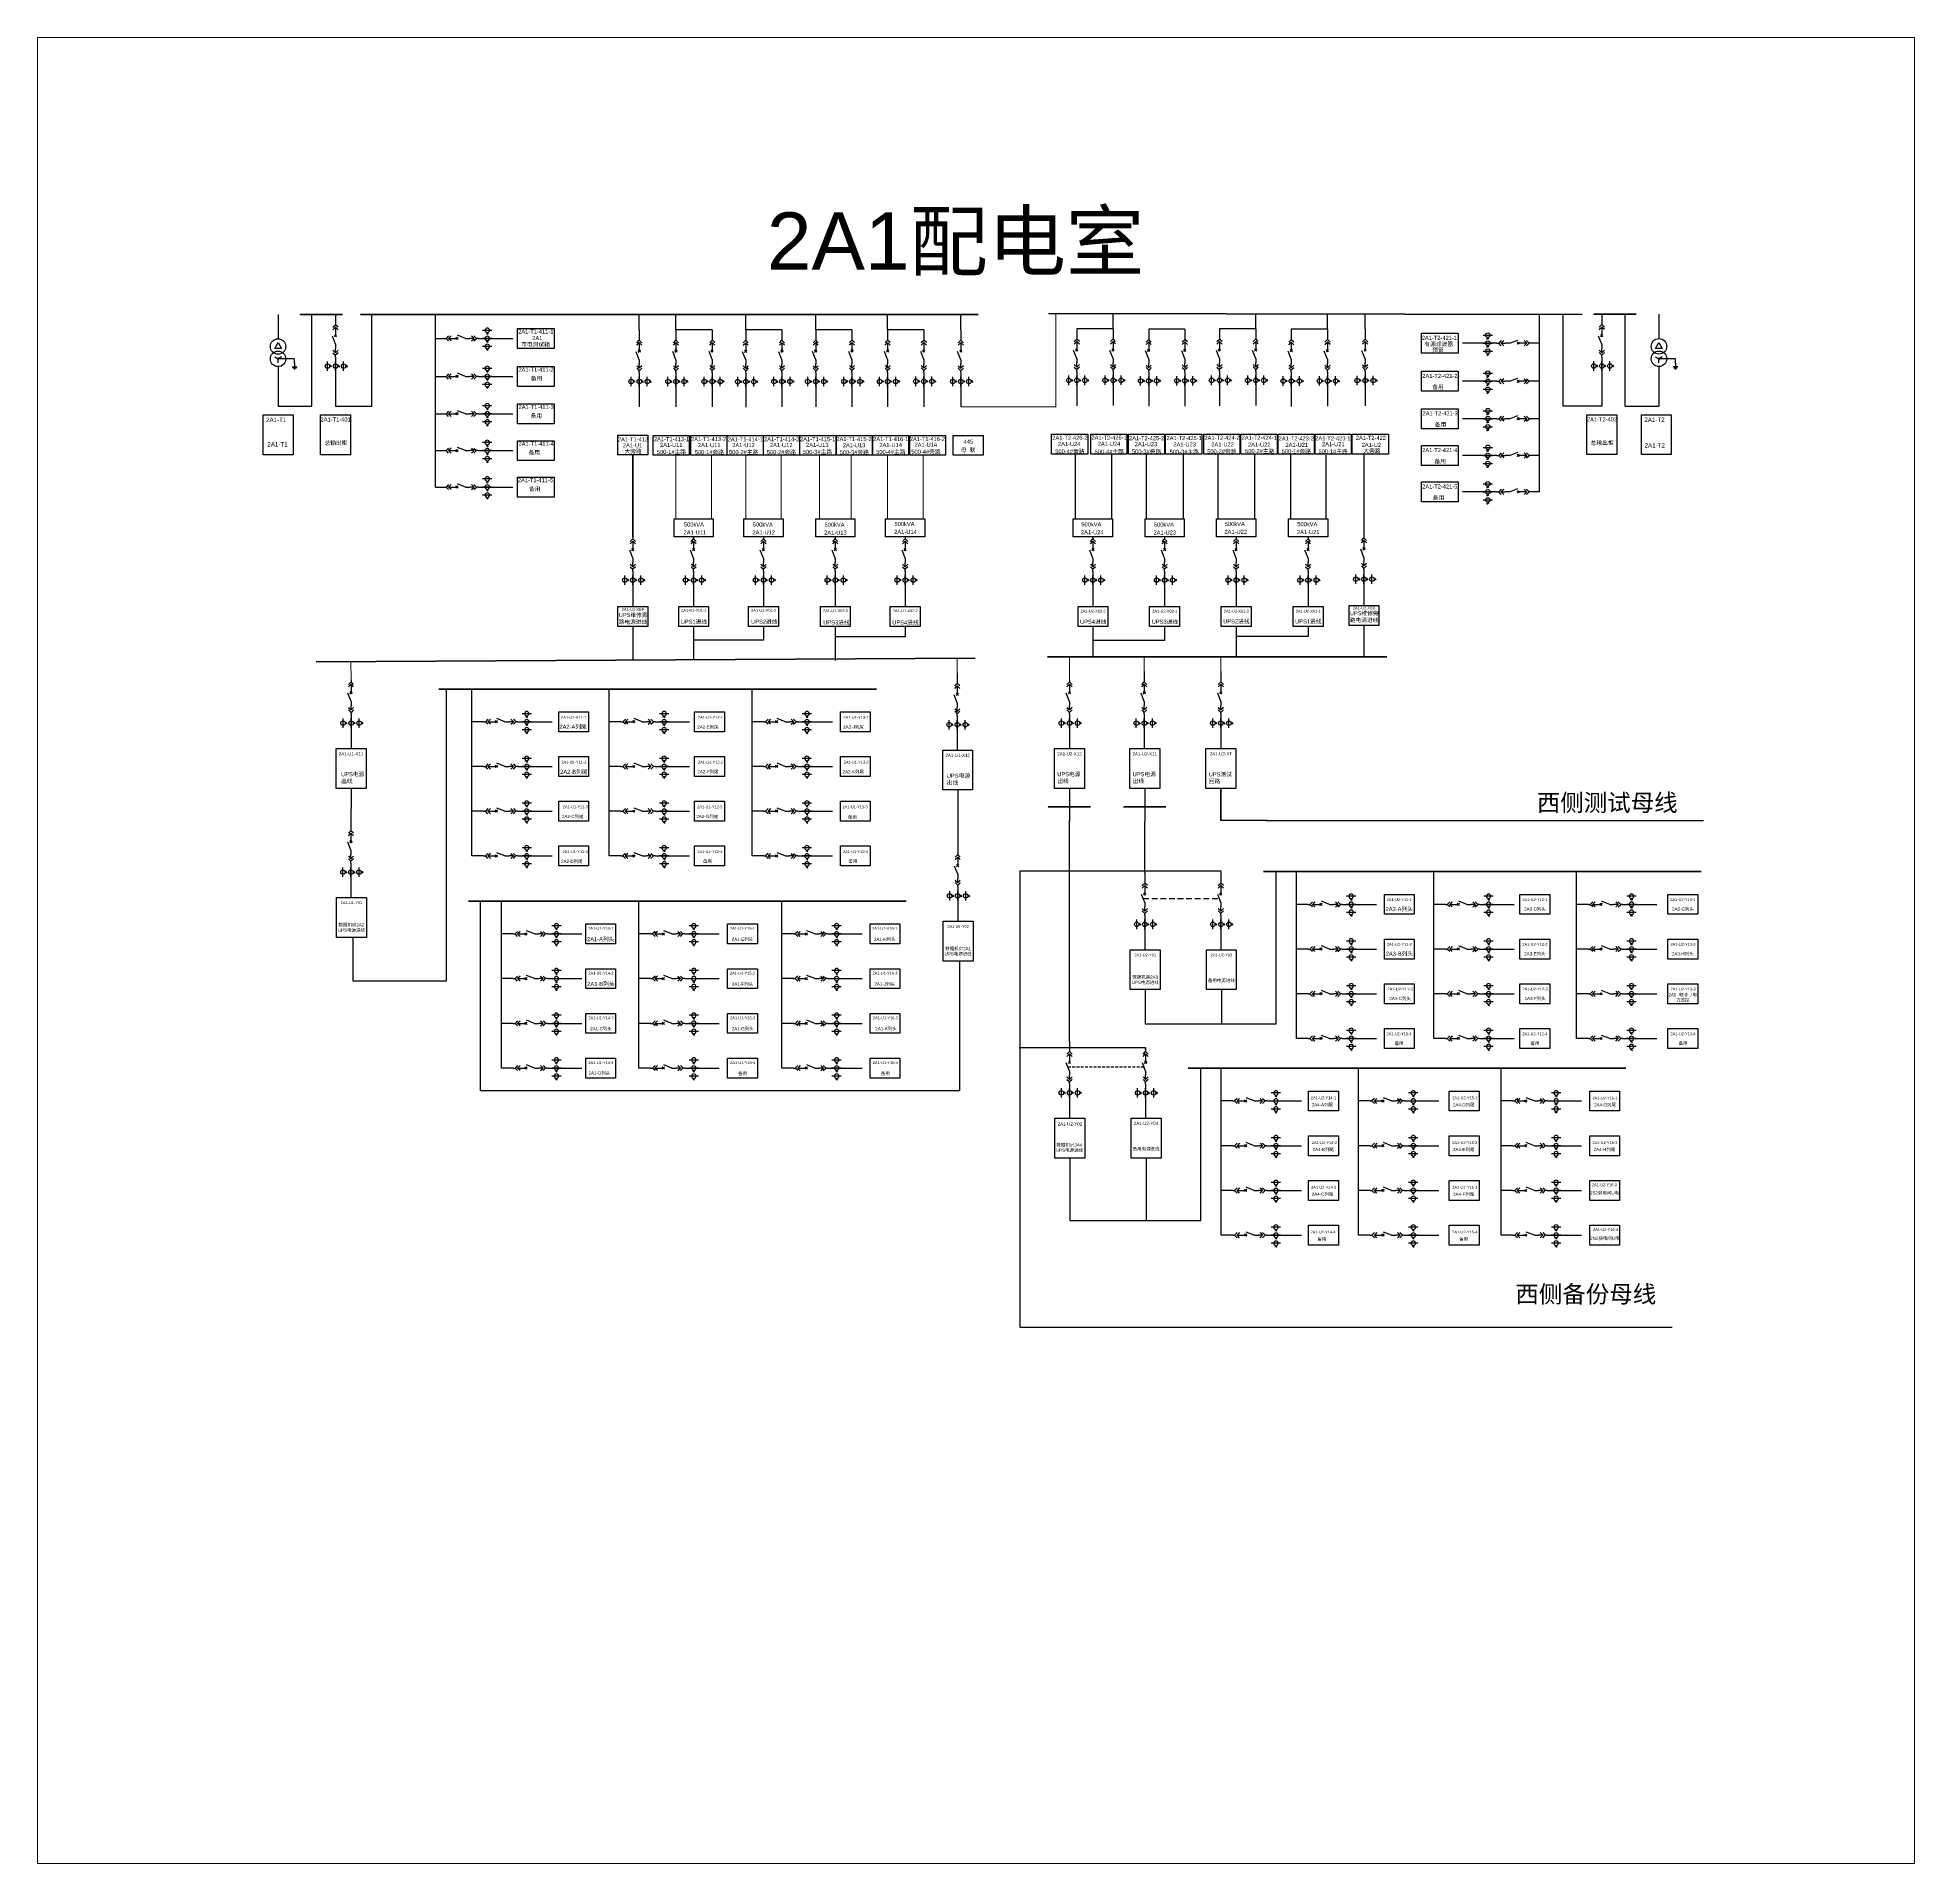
# Model space of a CAD drawing. Header units: millimetres. Extents: x 18 to 345, y 18 to 336.
import ezdxf
from ezdxf.enums import TextEntityAlignment as Align

# ---------------------------------------------------------------- set-up
doc = ezdxf.new("R2010")
doc.units = ezdxf.units.MM
for name, pattern in [('CENTER', [2, 1.25, -0.25, 0.25, -0.25]), ('CONTINOUS', [0]), ('DASHED', [0.75, 0.5, -0.25]), ('HIDDEN', [0.375, 0.25, -0.125])]:
    doc.linetypes.add(name, pattern=pattern)
doc.styles.get("Standard").update_dxf_attribs({"font": 'arial.ttf'})

# ---------------------------------------------------------------- blocks, each defined once
blk = doc.blocks.new('DYDQAA05')
at = {"color": 0}
blk.add_lwpolyline([(0, 0), (0, -7)], dxfattribs=at)
blk = doc.blocks.new('DYDQAA03')
at = {"color": 0}
for points in [[(0, 0), (0, -1.5)], [(-2.1, -3.6), (0, -1.5)], [(-2.1, -5.6), (0, -3.5)], [(2.1, -3.6), (0, -1.5)], [(2.1, -5.6), (0, -3.5)], [(0, -3.5), (0, -7)]]:
    blk.add_lwpolyline(points, dxfattribs=at)
blk = doc.blocks.new('DYDQAA09')
at = {"color": 0}
blk.add_lwpolyline([(0, 0), (0, -3.5)], dxfattribs=at)
blk.add_lwpolyline([(0, 0), (0, -3.5)], dxfattribs=at)
blk.add_lwpolyline([(0, 0), (0, -3.5)], dxfattribs=at)
blk.add_lwpolyline([(0, 0), (0, -3.5)], dxfattribs=at)
blk.add_lwpolyline([(0, 0), (0, -3.5)], dxfattribs=at)
blk.add_lwpolyline([(0, 0), (0, -3.5)], dxfattribs=at)
blk.add_lwpolyline([(0, 0), (0, -3.5)], dxfattribs=at)
blk.add_lwpolyline([(0, 0), (0, -3.5)], dxfattribs=at)
blk.add_lwpolyline([(0, 0), (0, -3.5)], dxfattribs=at)
blk = doc.blocks.new('DYDQ0201')
at = {"color": 0}
for points in [[(0.9, -0.9), (-0.9, 0.9)], [(-0.9, -0.9), (0.9, 0.9)], [(0, -7), (-2.6, -0.4)]]:
    blk.add_lwpolyline(points, dxfattribs=at)
blk = doc.blocks.new('DYDQAA04')
at = {"color": 0}
for points in [[(0, -3.5), (0, 0)], [(-2.1, -1.4), (0, -3.5)], [(-2.1, -3.4), (0, -5.5)], [(2.1, -1.4), (0, -3.5)], [(2.1, -3.4), (0, -5.5)], [(0, -7), (0, -5.5)]]:
    blk.add_lwpolyline(points, dxfattribs=at)
blk = doc.blocks.new('A$C03DD39B5')
for p, q in [((417, 475), (283, 392)), ((417, 422), (283, 339)), ((350, 333), (350, 467))]:
    blk.add_line(p, q)
blk.add_lwpolyline([(700, 167), (0, 167)])
blk.add_circle((350, 167), 167)

msp = doc.modelspace()

# ---------------------------------------------------------------- linework, layer by layer
at = {"color": 0}
for p, q in [((60.15, 288.21, -24036.89), (60.15, 283.97, -28647.84)), ((66.01, 272.19, -28647.84), (66.01, 288.21, -26862.45)), ((59.57, 282.27, -28647.84), (60.15, 283.29, -28647.84)), ((59.57, 282.27, -28647.84), (60.15, 283.29, -28647.84)), ((60.74, 282.27, -28647.84), (59.57, 282.27, -28647.84)), ((60.15, 283.29, -28647.84), (60.74, 282.27, -28647.84)), ((59.57, 280.79, -28647.84), (60.15, 280.45, -28647.84)), ((60.14, 280.55, -28647.84), (60.05, 280.46, -28647.84)), ((60.2, 280.54, -28647.84), (60.06, 280.4, -28647.84)), ((60.19, 280.54, -28647.84), (60.06, 280.41, -28647.84)), ((60.11, 280.54, -28647.84), (60.06, 280.49, -28647.84)), ((60.23, 280.51, -28647.84), (60.09, 280.37, -28647.84)), ((60.24, 280.5, -28647.84), (60.1, 280.36, -28647.84)), ((60.25, 280.47, -28647.84), (60.13, 280.35, -28647.84)), ((60.74, 280.79, -28647.84), (60.15, 280.45, -28647.84)), ((60.15, 279.77, -28647.84), (60.15, 280.45, -28647.84)), ((63.04, 280.45, -28647.84), (60.15, 280.45, -28647.84)), ((60.15, 279.09, -28647.84), (60.15, 272.19, -28647.84)), ((60.25, 280.44, -28647.84), (60.16, 280.35, -28647.84)), ((62.63, 279.09, -28647.84), (63.45, 279.09, -28647.84)), ((62.74, 278.89, -28647.84), (63.34, 278.89, -28647.84)), ((62.94, 278.69, -28647.84), (63.14, 278.69, -28647.84)), ((60.15, 272.19, -28647.84), (66.01, 272.19, -28647.84))]:
    msp.add_line(p, q, dxfattribs=at)
for p, q in [((76.47, 272.19, -26862.45), (76.47, 288.21, -26862.45)), ((87.62, 258.1), (87.62, 288.21, -26862.45)), ((123.13, 285.52, -8892.42), (123.13, 288.1, -7509.14)), ((129.53, 285.52, -9584.06), (129.53, 288.1, -8200.78)), ((141.69, 285.5, -8892.42), (141.69, 288.08, -7509.14)), ((153.9, 285.52, -8198.05), (153.9, 288.1, -6814.77)), ((166.39, 285.56, -2769.3), (166.39, 288.14, -1386.01)), ((179.19, 285.52, -8892.42), (179.19, 288.1, -7509.14)), ((205.74, 285.72, -8200.78), (205.74, 288.3, -6817.5)), ((230.62, 285.72, -8200.78), (230.62, 288.3, -6817.5)), ((243.13, 285.61, -8200.78), (243.13, 288.18, -6817.5)), ((249.69, 285.7, -9397.48), (249.69, 288.28, -8014.2)), ((280.11, 257.27), (280.11, 288.23, -27680.39)), ((284.2, 272.2, -27680.39), (284.2, 288.23, -27680.39)), ((295.06, 272.2, -29465.78), (295.06, 288.23, -27680.39)), ((300.92, 288.23, -24854.83), (300.92, 283.98, -29465.78)), ((135.85, 285.52, -9584.06), (129.53, 285.52, -9584.06)), ((148.01, 285.5, -8892.42), (141.69, 285.5, -8892.42)), ((160.21, 285.52, -8198.05), (153.9, 285.52, -8198.05)), ((172.75, 285.54, -14321.17), (166.43, 285.54, -14321.17)), ((205.74, 285.72, -8892.42), (199.42, 285.72, -8892.42)), ((218.26, 285.64, -8892.42), (211.95, 285.64, -8892.42)), ((230.62, 285.72, -8892.42), (224.31, 285.72, -8892.42)), ((243.13, 285.61, -8892.42), (236.82, 285.61, -8892.42)), ((95.86, 284.02, 2201.22), (97.49, 284.02, 2201.22)), ((97.49, 284.02, 2201.22), (101.06, 284.02, 2201.22)), ((270.23, 283.19, 2201.22), (266.66, 283.19, 2201.22)), ((271.87, 283.19, 2201.22), (270.23, 283.19, 2201.22)), ((300.33, 282.29, -29465.78), (300.92, 283.31, -29465.78)), ((300.33, 282.29, -29465.78), (300.92, 283.31, -29465.78)), ((301.51, 282.29, -29465.78), (300.33, 282.29, -29465.78)), ((300.92, 283.31, -29465.78), (301.51, 282.29, -29465.78)), ((70.17, 279.97, -26862.45), (70.17, 278.33, -26862.45)), ((70.17, 278.33, -26862.45), (70.17, 272.19, -26862.45)), ((290.96, 279.99, -27680.39), (290.96, 278.35, -27680.39)), ((290.96, 278.35, -27680.39), (290.96, 272.2, -27680.39)), ((300.33, 280.8, -29465.78), (300.92, 280.47, -29465.78)), ((300.91, 280.57, -29465.78), (300.82, 280.48, -29465.78)), ((300.95, 280.56, -29465.78), (300.82, 280.43, -29465.78)), ((300.88, 280.56, -29465.78), (300.83, 280.51, -29465.78)), ((300.97, 280.55, -29465.78), (300.83, 280.42, -29465.78)), ((301, 280.53, -29465.78), (300.85, 280.39, -29465.78)), ((301.01, 280.52, -29465.78), (300.87, 280.38, -29465.78)), ((301.02, 280.49, -29465.78), (300.9, 280.37, -29465.78)), ((301.51, 280.8, -29465.78), (300.92, 280.47, -29465.78)), ((300.92, 279.79, -29465.78), (300.92, 280.47, -29465.78)), ((303.81, 280.47, -29465.78), (300.92, 280.47, -29465.78)), ((301.02, 280.46, -29465.78), (300.92, 280.37, -29465.78)), ((300.92, 279.11, -29465.78), (300.92, 272.2, -29465.78)), ((303.4, 279.11, -29465.78), (304.21, 279.11, -29465.78)), ((303.5, 278.91, -29465.78), (304.11, 278.91, -29465.78)), ((303.71, 278.71, -29465.78), (303.91, 278.71, -29465.78)), ((95.86, 277.39, 2201.22), (97.49, 277.39, 2201.22)), ((97.49, 277.39, 2201.22), (101.06, 277.39, 2201.22)), ((123.13, 277.28, -6691.2), (123.13, 275.64, -6691.2)), ((123.13, 275.64, -6691.2), (123.13, 272.08, -6691.2)), ((129.53, 277.28, -7382.84), (129.53, 275.64, -7382.84)), ((129.53, 275.64, -7382.84), (129.53, 272.08, -7382.84)), ((135.85, 277.3, -6691.2), (135.85, 275.66, -6691.2)), ((135.85, 275.66, -6691.2), (135.85, 272.09, -6691.2)), ((141.69, 277.26, -6691.2), (141.69, 275.62, -6691.2)), ((141.69, 275.62, -6691.2), (141.69, 272.05, -6691.2)), ((148.01, 277.27, -5999.56), (148.01, 275.63, -5999.56)), ((148.01, 275.63, -5999.56), (148.01, 272.07, -5999.56)), ((153.9, 277.28, -5996.82), (153.9, 275.64, -5996.82)), ((153.9, 275.64, -5996.82), (153.9, 272.08, -5996.82)), ((160.21, 277.3, -5305.18), (160.21, 275.66, -5305.18)), ((160.21, 275.66, -5305.18), (160.21, 272.09, -5305.18)), ((166.43, 277.3, -12119.95), (166.43, 275.66, -12119.95)), ((166.43, 275.66, -12119.95), (166.43, 272.09, -12119.95)), ((172.75, 277.31, -11428.31), (172.75, 275.67, -11428.31)), ((172.75, 275.67, -11428.31), (172.75, 272.11, -11428.31)), ((179.19, 277.28, -6691.2), (179.19, 275.64, -6691.2)), ((179.19, 275.64, -6691.2), (179.19, 272.08, -6691.2)), ((199.42, 277.49, -6691.2), (199.42, 275.85, -6691.2)), ((199.42, 275.85, -6691.2), (199.42, 272.28, -6691.2)), ((205.74, 277.5, -5999.56), (205.74, 275.86, -5999.56)), ((205.74, 275.86, -5999.56), (205.74, 272.3, -5999.56)), ((211.95, 277.41, -6691.2), (211.95, 275.77, -6691.2)), ((211.95, 275.77, -6691.2), (211.95, 272.2, -6691.2)), ((218.26, 277.42, -5999.56), (218.26, 275.78, -5999.56)), ((218.26, 275.78, -5999.56), (218.26, 272.22, -5999.56)), ((224.31, 277.49, -6691.2), (224.31, 275.85, -6691.2)), ((224.31, 275.85, -6691.2), (224.31, 272.28, -6691.2)), ((230.62, 277.5, -5999.56), (230.62, 275.86, -5999.56)), ((230.62, 275.86, -5999.56), (230.62, 272.3, -5999.56)), ((236.82, 277.37, -6691.2), (236.82, 275.73, -6691.2)), ((236.82, 275.73, -6691.2), (236.82, 272.16, -6691.2)), ((243.13, 277.38, -5999.56), (243.13, 275.74, -5999.56)), ((243.13, 275.74, -5999.56), (243.13, 272.18, -5999.56)), ((249.69, 277.46, -7196.26), (249.69, 275.82, -7196.26)), ((249.69, 275.82, -7196.26), (249.69, 272.26, -7196.26)), ((270.23, 276.55, 2201.22), (266.66, 276.55, 2201.22)), ((271.87, 276.55, 2201.22), (270.23, 276.55, 2201.22)), ((70.17, 272.19, -26862.45), (76.47, 272.19, -26862.45)), ((290.96, 272.2, -27680.39), (284.2, 272.2, -27680.39)), ((295.06, 272.2, -29465.78), (300.92, 272.2, -29465.78)), ((95.86, 270.86, 2201.22), (97.49, 270.86, 2201.22)), ((97.49, 270.86, 2201.22), (101.06, 270.86, 2201.22)), ((270.23, 270.02, 2201.22), (266.66, 270.02, 2201.22)), ((271.87, 270.02, 2201.22), (270.23, 270.02, 2201.22)), ((95.86, 264.45, 2201.22), (97.49, 264.45, 2201.22)), ((97.49, 264.45, 2201.22), (101.06, 264.45, 2201.22)), ((270.23, 263.62, 2201.22), (266.66, 263.62, 2201.22)), ((271.87, 263.62, 2201.22), (270.23, 263.62, 2201.22)), ((95.86, 258.1, 2201.22), (97.49, 258.1, 2201.22)), ((97.49, 258.1, 2201.22), (101.06, 258.1, 2201.22)), ((270.23, 257.27, 2201.22), (266.66, 257.27, 2201.22)), ((271.87, 257.27, 2201.22), (270.23, 257.27, 2201.22)), ((122.01, 242.66, -6132.72), (122.01, 241.02, -6132.72)), ((132.61, 242.66, 2201.22), (132.61, 241.02, 2201.22)), ((144.79, 242.66, 2201.22), (144.79, 241.02, 2201.22)), ((157.31, 242.66, 2201.22), (157.31, 241.02, 2201.22)), ((169.5, 242.66, 2201.22), (169.5, 241.02, 2201.22)), ((202.23, 242.66, 2201.22), (202.23, 241.02, 2201.22)), ((214.73, 242.66, 2201.22), (214.73, 241.02, 2201.22)), ((227.21, 242.66, 2201.22), (227.21, 241.02, 2201.22)), ((239.74, 242.66, 2201.22), (239.74, 241.02, 2201.22)), ((249.48, 242.82, 2201.22), (249.48, 241.18, 2201.22)), ((122.01, 241.02, -3931.49), (122.01, 237.27, -6291.53)), ((132.61, 241.02, 4402.45), (132.61, 237.27, 2074.92)), ((144.79, 241.02, 4402.45), (144.79, 237.27, 2043.43)), ((157.31, 241.02, 4402.45), (157.31, 237.27, 2074.92)), ((169.5, 241.02, 4402.45), (169.5, 237.27, 2043.43)), ((202.23, 241.02, 4402.45), (202.23, 237.27, 2074.92)), ((214.73, 241.02, 4402.45), (214.73, 237.27, 2043.43)), ((227.21, 241.02, 4402.45), (227.21, 237.27, 2074.92)), ((239.74, 241.02, 4402.45), (239.74, 237.27, 2043.43)), ((249.48, 241.18, 4402.45), (249.48, 237.43, 2042.41)), ((122.01, 233.79, -6259.02), (122.01, 227.93, -6259.02)), ((132.61, 233.86, 2107.43), (132.61, 228.01, 2107.43)), ((144.79, 233.86, 2075.94), (144.79, 231.39, 2075.94)), ((157.31, 233.79, 2074.92), (157.31, 227.88, 2107.43)), ((169.5, 233.79, 2043.43), (169.5, 231.99, 2075.94)), ((202.23, 233.79, 2107.43), (202.23, 228.52, -6667.99)), ((214.73, 233.79, 2075.94), (214.73, 231.32, 2075.94)), ((227.21, 233.79, 2074.92), (227.21, 228.52, -6667.99)), ((239.74, 233.79, 2043.43), (239.74, 232.06, 2075.94)), ((249.48, 233.95, 2074.92), (249.48, 228.52, -6667.99)), ((144.79, 231.39, 2075.94), (132.61, 231.39, 2107.43)), ((169.5, 231.99, 2075.94), (157.34, 231.99, 2075.94)), ((214.73, 231.32, 2075.94), (202.23, 231.32, 2107.43)), ((239.74, 232.06, 2075.94), (227.24, 232.06, 2075.94)), ((89.5, 172.01, 1496.6), (89.5, 222.88)), ((93.95, 209.38, 6812.55), (93.95, 222.88)), ((117.9, 209.38, 6812.55), (117.9, 222.88)), ((142.81, 209.38, 6812.55), (142.81, 222.88)), ((72.88, 217.71, 1509.58), (72.88, 216.07, 1509.58)), ((72.88, 216.07, 1509.58), (72.88, 212.5, 1509.58)), ((95.98, 217.18, 5429.27), (93.95, 217.18, 6120.91)), ((102.73, 217.18, 7630.49), (104.37, 217.18, 7630.49)), ((104.37, 217.18, 7630.49), (107.94, 217.18, 7630.49)), ((119.94, 217.18, 5429.27), (117.9, 217.18, 6120.91)), ((126.68, 217.18, 7630.49), (128.32, 217.18, 7630.49)), ((128.32, 217.18, 7630.49), (131.89, 217.18, 7630.49)), ((144.84, 217.18, 5429.27), (142.81, 217.18, 6120.91)), ((151.59, 217.18, 7630.49), (153.23, 217.18, 7630.49)), ((153.23, 217.18, 7630.49), (156.8, 217.18, 7630.49)), ((178.57, 217.44, -12109.06), (178.57, 215.8, -12109.06)), ((198.14, 217.7, -5850.05), (198.14, 216.06, -5850.05)), ((198.14, 216.06, -5850.05), (198.14, 212.5, -5850.05)), ((211.19, 217.7, -5850.05), (211.19, 216.06, -5850.05)), ((211.19, 216.06, -5850.05), (211.19, 212.5, -5850.05)), ((224.54, 217.7, -5850.05), (224.54, 216.06, -5850.05)), ((224.54, 216.06, -5850.05), (224.54, 212.5, -5850.05)), ((178.57, 215.8, -12109.06), (178.57, 212.23, -12109.06)), ((95.98, 209.38, 6812.55), (93.95, 209.38, 6812.55)), ((93.95, 201.58, 7504.19), (93.95, 209.38, 6812.55)), ((102.73, 209.38, 9013.78), (104.37, 209.38, 9013.78)), ((104.37, 209.38, 9013.78), (107.94, 209.38, 9013.78)), ((119.94, 209.38, 6812.55), (117.9, 209.38, 6812.55)), ((117.9, 201.58, 7504.19), (117.9, 209.38, 6812.55)), ((126.68, 209.38, 9013.78), (128.32, 209.38, 9013.78)), ((128.32, 209.38, 9013.78), (131.89, 209.38, 9013.78)), ((144.84, 209.38, 6812.55), (142.81, 209.38, 6812.55)), ((142.81, 201.58, 7504.19), (142.81, 209.38, 6812.55)), ((151.59, 209.38, 9013.78), (153.23, 209.38, 9013.78)), ((153.23, 209.38, 9013.78), (156.8, 209.38, 9013.78)), ((72.88, 205.55, 1509.58), (72.86, 198.49, 1087.63)), ((178.65, 205.28, -12140.55), (178.65, 194.18, -15367.03)), ((198.14, 205.54, -5850.05), (198.14, 199.82, -5850.05)), ((211.27, 205.54, -5881.53), (211.27, 199.82, -5881.53)), ((95.98, 201.58, 7504.19), (93.95, 201.58, 7504.19)), ((93.95, 193.78, 8195.83), (93.95, 201.58, 7504.19)), ((102.73, 201.58, 9705.42), (104.37, 201.58, 9705.42)), ((104.37, 201.58, 9705.42), (107.94, 201.58, 9705.42)), ((119.94, 201.58, 7504.19), (117.9, 201.58, 7504.19)), ((117.9, 193.78, 8195.83), (117.9, 201.58, 7504.19)), ((126.68, 201.58, 9705.42), (128.32, 201.58, 9705.42)), ((128.32, 201.58, 9705.42), (131.89, 201.58, 9705.42)), ((144.84, 201.58, 7504.19), (142.81, 201.58, 7504.19)), ((142.81, 193.78, 8195.83), (142.81, 201.58, 7504.19)), ((151.59, 201.58, 9705.42), (153.23, 201.58, 9705.42)), ((153.23, 201.58, 9705.42), (156.8, 201.58, 9705.42)), ((198.14, 161.5, -9464.69), (198.14, 200, -8773.05)), ((211.27, 190.87, -9799.66), (211.27, 199.82, -8416.38)), ((95.98, 193.78, 8195.83), (93.95, 193.78, 8195.83)), ((102.73, 193.78, 10397.06), (104.37, 193.78, 10397.06)), ((104.37, 193.78, 10397.06), (107.94, 193.78, 10397.06)), ((119.94, 193.78, 8195.83), (117.9, 193.78, 8195.83)), ((126.68, 193.78, 10397.06), (128.32, 193.78, 10397.06)), ((128.32, 193.78, 10397.06), (131.89, 193.78, 10397.06)), ((144.84, 193.78, 8195.83), (142.81, 193.78, 8195.83)), ((151.59, 193.78, 10397.06), (153.23, 193.78, 10397.06)), ((153.23, 193.78, 10397.06), (156.8, 193.78, 10397.06)), ((72.86, 191.74, 3288.85), (72.86, 190.1, 3288.85)), ((72.86, 190.1, 3288.85), (72.86, 186.53, 3288.85)), ((234.17, 164.49, -7158.37), (234.17, 191.04, -13417.39)), ((237.71, 177.54, -6604.84), (237.71, 191.04, -13417.39)), ((261.66, 177.54, -6604.84), (261.66, 191.04, -13417.39)), ((286.57, 177.54, -6604.84), (286.57, 191.04, -13417.39)), ((178.65, 187.59, -13165.81), (178.65, 185.95, -13165.81)), ((95.43, 152.81, -13417.39), (95.43, 185.88, -13417.39)), ((99.12, 172.39, -6604.84), (99.12, 185.88, -13417.39)), ((123.07, 172.39, -6604.84), (123.07, 185.88, -13417.39)), ((147.98, 172.39, -6604.84), (147.98, 185.88, -13417.39)), ((178.65, 185.95, -13165.81), (178.65, 182.38, -13165.81)), ((239.75, 185.34, -7988.12), (237.71, 185.34, -7296.48)), ((246.5, 185.34, -5786.9), (248.14, 185.34, -5786.9)), ((248.14, 185.34, -5786.9), (251.7, 185.34, -5786.9)), ((263.7, 185.34, -7988.12), (261.66, 185.34, -7296.48)), ((270.45, 185.34, -5786.9), (272.09, 185.34, -5786.9)), ((272.09, 185.34, -5786.9), (275.65, 185.34, -5786.9)), ((288.61, 185.34, -7988.12), (286.57, 185.34, -7296.48)), ((295.35, 185.34, -5786.9), (296.99, 185.34, -5786.9)), ((296.99, 185.34, -5786.9), (300.56, 185.34, -5786.9)), ((101.15, 180.18, -7988.12), (99.12, 180.18, -7296.48)), ((107.9, 180.18, -5786.9), (109.54, 180.18, -5786.9)), ((109.54, 180.18, -5786.9), (113.11, 180.18, -5786.9)), ((125.11, 180.18, -7988.12), (123.07, 180.18, -7296.48)), ((131.85, 180.18, -5786.9), (133.49, 180.18, -5786.9)), ((133.49, 180.18, -5786.9), (137.06, 180.18, -5786.9)), ((150.01, 180.18, -7988.12), (147.98, 180.18, -7296.48)), ((156.76, 180.18, -5786.9), (158.4, 180.18, -5786.9)), ((158.4, 180.18, -5786.9), (161.97, 180.18, -5786.9)), ((211.27, 182.63, -7598.43), (211.27, 180.99, -7598.43)), ((211.27, 180.99, -7598.43), (211.27, 177.42, -7598.43)), ((73.17, 179.58, 3257.36), (73.17, 172.01, 1496.6)), ((239.75, 177.54, -6604.84), (237.71, 177.54, -6604.84)), ((237.71, 169.74, -5913.2), (237.71, 177.54, -6604.84)), ((246.5, 177.54, -4403.61), (248.14, 177.54, -4403.61)), ((248.14, 177.54, -4403.61), (251.7, 177.54, -4403.61)), ((263.7, 177.54, -6604.84), (261.66, 177.54, -6604.84)), ((261.66, 169.74, -5913.2), (261.66, 177.54, -6604.84)), ((270.45, 177.54, -4403.61), (272.09, 177.54, -4403.61)), ((272.09, 177.54, -4403.61), (275.65, 177.54, -4403.61)), ((288.61, 177.54, -6604.84), (286.57, 177.54, -6604.84)), ((286.57, 169.74, -5913.2), (286.57, 177.54, -6604.84)), ((295.35, 177.54, -4403.61), (296.99, 177.54, -4403.61)), ((296.99, 177.54, -4403.61), (300.56, 177.54, -4403.61)), ((178.96, 175.43, -13197.3), (178.96, 166.68, -13417.39)), ((73.17, 172.01, 1496.6), (89.5, 172.01, 1496.6)), ((101.15, 172.39, -6604.84), (99.12, 172.39, -6604.84)), ((99.12, 164.59, -5913.2), (99.12, 172.39, -6604.84)), ((107.9, 172.39, -4403.61), (109.54, 172.39, -4403.61)), ((109.54, 172.39, -4403.61), (113.11, 172.39, -4403.61)), ((125.11, 172.39, -6604.84), (123.07, 172.39, -6604.84)), ((123.07, 164.59, -5913.2), (123.07, 172.39, -6604.84)), ((131.85, 172.39, -4403.61), (133.49, 172.39, -4403.61)), ((133.49, 172.39, -4403.61), (137.06, 172.39, -4403.61)), ((150.01, 172.39, -6604.84), (147.98, 172.39, -6604.84)), ((147.98, 164.59, -5913.2), (147.98, 172.39, -6604.84)), ((156.76, 172.39, -4403.61), (158.4, 172.39, -4403.61)), ((158.4, 172.39, -4403.61), (161.97, 172.39, -4403.61)), ((211.35, 170.47, -7629.92), (211.35, 164.49, -7158.37)), ((239.75, 169.74, -5913.2), (237.71, 169.74, -5913.2)), ((237.71, 161.94, -5221.56), (237.71, 169.74, -5913.2)), ((246.5, 169.74, -3711.97), (248.14, 169.74, -3711.97)), ((248.14, 169.74, -3711.97), (251.7, 169.74, -3711.97)), ((263.7, 169.74, -5913.2), (261.66, 169.74, -5913.2)), ((261.66, 161.94, -5221.56), (261.66, 169.74, -5913.2)), ((270.45, 169.74, -3711.97), (272.09, 169.74, -3711.97)), ((272.09, 169.74, -3711.97), (275.65, 169.74, -3711.97)), ((288.61, 169.74, -5913.2), (286.57, 169.74, -5913.2)), ((286.57, 161.94, -5221.56), (286.57, 169.74, -5913.2)), ((295.35, 169.74, -3711.97), (296.99, 169.74, -3711.97)), ((296.99, 169.74, -3711.97), (300.56, 169.74, -3711.97)), ((101.15, 164.59, -5913.2), (99.12, 164.59, -5913.2)), ((99.12, 156.79, -5221.56), (99.12, 164.59, -5913.2)), ((107.9, 164.59, -3711.97), (109.54, 164.59, -3711.97)), ((109.54, 164.59, -3711.97), (113.11, 164.59, -3711.97)), ((125.11, 164.59, -5913.2), (123.07, 164.59, -5913.2)), ((123.07, 156.79, -5221.56), (123.07, 164.59, -5913.2)), ((131.85, 164.59, -3711.97), (133.49, 164.59, -3711.97)), ((133.49, 164.59, -3711.97), (137.06, 164.59, -3711.97)), ((150.01, 164.59, -5913.2), (147.98, 164.59, -5913.2)), ((147.98, 156.79, -5221.56), (147.98, 164.59, -5913.2)), ((156.76, 164.59, -3711.97), (158.4, 164.59, -3711.97)), ((158.4, 164.59, -3711.97), (161.97, 164.59, -3711.97)), ((178.96, 166.68, -13417.39), (178.96, 152.81, -13417.39)), ((211.35, 164.49, -7158.37), (234.17, 164.49, -7158.37)), ((239.75, 161.94, -5221.56), (237.71, 161.94, -5221.56)), ((246.5, 161.94, -3020.33), (248.14, 161.94, -3020.33)), ((248.14, 161.94, -3020.33), (251.7, 161.94, -3020.33)), ((263.7, 161.94, -5221.56), (261.66, 161.94, -5221.56)), ((270.45, 161.94, -3020.33), (272.09, 161.94, -3020.33)), ((272.09, 161.94, -3020.33), (275.65, 161.94, -3020.33)), ((288.61, 161.94, -5221.56), (286.57, 161.94, -5221.56)), ((295.35, 161.94, -3020.33), (296.99, 161.94, -3020.33)), ((296.99, 161.94, -3020.33), (300.56, 161.94, -3020.33)), ((101.15, 156.79, -5221.56), (99.12, 156.79, -5221.56)), ((107.9, 156.79, -3020.33), (109.54, 156.79, -3020.33)), ((109.54, 156.79, -3020.33), (113.11, 156.79, -3020.33)), ((125.11, 156.79, -5221.56), (123.07, 156.79, -5221.56)), ((131.85, 156.79, -3020.33), (133.49, 156.79, -3020.33)), ((133.49, 156.79, -3020.33), (137.06, 156.79, -3020.33)), ((150.01, 156.79, -5221.56), (147.98, 156.79, -5221.56)), ((156.76, 156.79, -3020.33), (158.4, 156.79, -3020.33)), ((158.4, 156.79, -3020.33), (161.97, 156.79, -3020.33)), ((221.03, 130.2, -7158.37), (221.03, 156.75, -13417.39)), ((224.58, 143.25, -6604.84), (224.58, 156.75, -13417.39)), ((248.53, 143.25, -6604.84), (248.53, 156.75, -13417.39)), ((273.43, 143.25, -6604.84), (273.43, 156.75, -13417.39)), ((178.96, 152.81, -13417.39), (95.43, 152.81, -13417.39)), ((198.14, 153.26, -7263.47), (198.14, 151.62, -7263.47)), ((198.14, 151.62, -7263.47), (198.14, 148.05, -7263.47)), ((226.61, 151.05, -7988.12), (224.58, 151.05, -7296.48)), ((233.36, 151.05, -5786.9), (235, 151.05, -5786.9)), ((235, 151.05, -5786.9), (238.57, 151.05, -5786.9)), ((250.56, 151.05, -7988.12), (248.53, 151.05, -7296.48)), ((257.31, 151.05, -5786.9), (258.95, 151.05, -5786.9)), ((258.95, 151.05, -5786.9), (262.52, 151.05, -5786.9)), ((275.47, 151.05, -7988.12), (273.43, 151.05, -7296.48)), ((282.22, 151.05, -5786.9), (283.86, 151.05, -5786.9)), ((283.86, 151.05, -5786.9), (287.42, 151.05, -5786.9)), ((198.22, 141.1, -7294.95), (198.22, 130.2, -7158.37)), ((226.61, 143.25, -6604.84), (224.58, 143.25, -6604.84)), ((224.58, 135.45, -5913.2), (224.58, 143.25, -6604.84)), ((233.36, 143.25, -4403.61), (235, 143.25, -4403.61)), ((235, 143.25, -4403.61), (238.57, 143.25, -4403.61)), ((250.56, 143.25, -6604.84), (248.53, 143.25, -6604.84)), ((248.53, 135.45, -5913.2), (248.53, 143.25, -6604.84)), ((257.31, 143.25, -4403.61), (258.95, 143.25, -4403.61)), ((258.95, 143.25, -4403.61), (262.52, 143.25, -4403.61)), ((275.47, 143.25, -6604.84), (273.43, 143.25, -6604.84)), ((273.43, 135.45, -5913.2), (273.43, 143.25, -6604.84)), ((282.22, 143.25, -4403.61), (283.86, 143.25, -4403.61)), ((283.86, 143.25, -4403.61), (287.42, 143.25, -4403.61)), ((226.61, 135.45, -5913.2), (224.58, 135.45, -5913.2)), ((224.58, 127.65, -5221.56), (224.58, 135.45, -5913.2)), ((233.36, 135.45, -3711.97), (235, 135.45, -3711.97)), ((235, 135.45, -3711.97), (238.57, 135.45, -3711.97)), ((250.56, 135.45, -5913.2), (248.53, 135.45, -5913.2)), ((248.53, 127.65, -5221.56), (248.53, 135.45, -5913.2)), ((257.31, 135.45, -3711.97), (258.95, 135.45, -3711.97)), ((258.95, 135.45, -3711.97), (262.52, 135.45, -3711.97)), ((275.47, 135.45, -5913.2), (273.43, 135.45, -5913.2)), ((273.43, 127.65, -5221.56), (273.43, 135.45, -5913.2)), ((282.22, 135.45, -3711.97), (283.86, 135.45, -3711.97)), ((283.86, 135.45, -3711.97), (287.42, 135.45, -3711.97)), ((198.22, 130.2, -7158.37), (221.03, 130.2, -7158.37)), ((226.61, 127.65, -5221.56), (224.58, 127.65, -5221.56)), ((233.36, 127.65, -3020.33), (235, 127.65, -3020.33)), ((235, 127.65, -3020.33), (238.57, 127.65, -3020.33)), ((250.56, 127.65, -5221.56), (248.53, 127.65, -5221.56)), ((257.31, 127.65, -3020.33), (258.95, 127.65, -3020.33)), ((258.95, 127.65, -3020.33), (262.52, 127.65, -3020.33)), ((275.47, 127.65, -5221.56), (273.43, 127.65, -5221.56)), ((282.22, 127.65, -3020.33), (283.86, 127.65, -3020.33)), ((283.86, 127.65, -3020.33), (287.42, 127.65, -3020.33))]:
    msp.add_line(p, q)
at = {"color": 1, "lineweight": 20}
for p, q in [((195.74, 272.06, -6691.2), (195.76, 288.33, -27680.39)), ((179.19, 272.08, -6691.2), (195.72, 272.08, -6691.2))]:
    msp.add_line(p, q, dxfattribs=at)
at = {"color": 0, "linetype": 'CENTER', "ltscale": 0.5}
msp.add_line((63.04, 279.7, -28647.84), (63.04, 280.45, -28647.84), dxfattribs=at)
at = {"linetype": 'CENTER', "ltscale": 0.5}
msp.add_line((303.81, 279.72, -29465.78), (303.81, 280.47, -29465.78), dxfattribs=at)
at = {"color": 5, "lineweight": 35}
msp.add_line((122.01, 263.63, -7509.14), (122.01, 249.4, -8333.94), dxfattribs=at)
at = {"color": 6, "lineweight": 13, "ltscale": 0.02468, "true_color": 0xff00ff}
for p, q in [((129.53, 263.64, -8200.78), (129.53, 252.54)), ((141.69, 263.61, -7509.14), (141.69, 252.54)), ((154.54, 263.64, -6814.77), (154.54, 252.54)), ((166.43, 263.65, -12937.89), (166.43, 252.54))]:
    msp.add_line(p, q, dxfattribs=at)
at = {"color": 3, "lineweight": 13, "ltscale": 0.02468, "true_color": 0x00ff00}
for p, q in [((135.71, 263.65, -7509.14), (135.71, 252.54)), ((147.87, 263.62, -6817.5), (147.87, 252.54)), ((160.05, 263.65, -6123.13), (160.05, 252.54)), ((172.61, 263.67, -12246.25), (172.61, 252.54))]:
    msp.add_line(p, q, dxfattribs=at)
at = {"color": 3}
for p, q in [((199.14, 263.86), (199.14, 252.54)), ((211.51, 263.74), (211.51, 252.54)), ((223.98, 263.83), (223.98, 252.54)), ((236.65, 263.73), (236.65, 252.54))]:
    msp.add_line(p, q, dxfattribs=at)
at = {"color": 6}
for p, q in [((205.45, 263.87), (205.45, 252.54)), ((217.99, 263.83), (217.99, 252.54)), ((230.43, 263.89), (230.43, 252.54)), ((242.86, 263.68), (242.86, 252.54))]:
    msp.add_line(p, q, dxfattribs=at)
at = {"color": 5, "lineweight": 30}
for p, q in [((249.48, 263.78), (249.48, 249.4)), ((224.61, 191.15), (189.49, 191.15)), ((189.49, 191.15), (189.49, 111.61)), ((211.42, 160.34, 691.64), (189.37, 160.34, 691.64)), ((189.49, 111.61), (303.21, 111.61))]:
    msp.add_line(p, q, dxfattribs=at)
at = {"color": 1, "lineweight": 40}
for p, q in [((66.79, 227.64, -12927), (181.7, 228.28, -12927)), ((194.31, 228.52, -6667.99), (253.5, 228.52, -6667.99)), ((88.19, 222.88), (164.5, 222.88)), ((224.54, 205.54, -5882.56), (224.54, 199.94, -7957.48)), ((231.95, 191.04, -13417.39), (308.26, 191.04, -13417.39)), ((93.36, 185.88, -13417.39), (169.67, 185.88, -13417.39)), ((218.82, 156.75, -13417.39), (295.13, 156.75, -13417.39))]:
    msp.add_line(p, q, dxfattribs=at)
at = {"color": 0, "lineweight": 20}
for p, q in [((72.88, 224.46, -691.64), (72.86, 227.7, -12927)), ((178.57, 225.68, -14310.29), (178.57, 228.26, -12927)), ((198.14, 224.45, -8051.27), (198.14, 228.52, -6667.99)), ((211.19, 225.94, -8051.27), (211.19, 228.52, -6667.99)), ((224.54, 225.94, -8051.27), (224.54, 228.52, -6667.99))]:
    msp.add_line(p, q, dxfattribs=at)
at = {"color": 1, "lineweight": 30}
for p, q in [((232.67, 199.95), (224.53, 199.95)), ((232.36, 199.94, -7957.48), (308.7, 199.94, -7957.48))]:
    msp.add_line(p, q, dxfattribs=at)
at = {"color": 5}
for p, q in [((224.54, 191.04, -11844.12), (224.54, 189.38, -9799.66)), ((224.54, 182.63, -7598.43), (224.54, 180.99, -7598.43)), ((224.54, 180.99, -7598.43), (224.54, 177.42, -7598.43)), ((224.63, 170.47, -7629.92), (224.63, 164.49, -7158.37)), ((211.42, 153.26, -5659.07), (211.42, 151.62, -5659.07)), ((211.42, 151.62, -5659.07), (211.42, 148.05, -5659.07)), ((211.5, 141.1, -5690.56), (211.5, 130.2, -7158.37))]:
    msp.add_line(p, q, dxfattribs=at)
at = {"linetype": 'DASHED', "ltscale": 2}
msp.add_line((211, 186.36, -9799.66), (224.28, 186.36, -9799.66), dxfattribs=at)
at = {"color": 5, "lineweight": 40}
msp.add_line((211.42, 160.33, -10596.4), (211.42, 160.01, -7860.29), dxfattribs=at)
at = {"linetype": 'HIDDEN', "ltscale": 2}
msp.add_line((197.86, 156.99, -7860.29), (211.14, 156.99, -7860.29), dxfattribs=at)
at = {"color": 1, "lineweight": 13, "ltscale": 0.001071}
msp.add_lwpolyline([(18.21, 336.49), (345.47, 336.49), (345.47, 18.1), (18.21, 18.1)], close=True, dxfattribs=at)
at = {"color": 1, "lineweight": 40, "ltscale": 100}
for points, elevation in [([(71.37, 288.21), (64, 288.21), (64, 288.21)], -26862.45), ([(182.23, 288.21), (74.54, 288.21), (74.54, 288.21)], -26862.45), ([(287.52, 288.22), (194.53, 288.34), (194.53, 288.34)], -27680.39), ([(296.94, 288.23), (289.57, 288.23), (289.57, 288.23)], -28654.7), ([(201.82, 202.33), (194.45, 202.33), (194.45, 202.33)], -16351.11), ([(214.96, 202.33), (207.59, 202.33), (207.59, 202.33)], -16382.59)]:
    msp.add_lwpolyline(points, dxfattribs=dict(at, elevation=elevation))
for points, elevation in [([(101.89, 285.76), (108.3, 285.76), (108.3, 282.29), (101.89, 282.29)], 2201.22), ([(259.51, 284.93), (265.9, 284.93), (265.9, 281.45), (259.51, 281.45)], 2201.22), ([(101.89, 279.12), (108.3, 279.12), (108.3, 275.65), (101.89, 275.65)], 2201.22), ([(259.51, 278.29), (265.9, 278.29), (265.9, 274.81), (259.51, 274.81)], 2201.22), ([(101.89, 272.59), (108.3, 272.59), (108.3, 269.12), (101.89, 269.12)], 2201.22), ([(259.51, 271.76), (265.9, 271.76), (265.9, 268.28), (259.51, 268.28)], 2201.22), ([(57.55, 270.7), (62.76, 270.7), (62.76, 263.74), (57.55, 263.74)], -24096.24), ([(67.56, 270.7), (72.77, 270.7), (72.77, 263.74), (67.56, 263.74)], -27680.39), ([(288.36, 270.72), (293.57, 270.72), (293.57, 263.76), (288.36, 263.76)], -28498.33), ([(297.86, 270.72), (303.07, 270.72), (303.07, 263.76), (297.86, 263.76)], -27926.08), ([(101.89, 266.19), (108.3, 266.19), (108.3, 262.71), (101.89, 262.71)], 2201.22), ([(119.4, 267.17), (124.61, 267.17), (124.61, 263.7), (119.4, 263.7)], -15018.28), ([(125.56, 267.11), (131.8, 267.11), (131.8, 263.64), (125.56, 263.64)], -8200.78), ([(132.13, 267.11), (138.37, 267.11), (138.37, 263.64), (132.13, 263.64)], -8200.78), ([(138.48, 267.11), (144.72, 267.11), (144.72, 263.64), (138.48, 263.64)], -8200.78), ([(144.8, 267.11), (151.04, 267.11), (151.04, 263.64), (144.8, 263.64)], -8200.78), ([(151.14, 267.11), (157.38, 267.11), (157.38, 263.64), (151.14, 263.64)], -8200.78), ([(157.49, 267.11), (163.73, 267.11), (163.73, 263.64), (157.49, 263.64)], -8200.78), ([(163.83, 267.11), (170.07, 267.11), (170.07, 263.64), (163.83, 263.64)], -8200.78), ([(170.29, 267.11), (176.53, 267.11), (176.53, 263.64), (170.29, 263.64)], -8200.78), ([(177.88, 267.11), (183.09, 267.11), (183.09, 263.64), (177.88, 263.64)], -7509.14), ([(195.02, 267.31), (201.32, 267.31), (201.32, 263.84), (195.02, 263.84)], -7509.14), ([(201.86, 267.31), (208.16, 267.31), (208.16, 263.84), (201.86, 263.84)], -7509.14), ([(208.41, 267.31), (214.71, 267.31), (214.71, 263.84), (208.41, 263.84)], -7509.14), ([(214.9, 267.31), (221.19, 267.31), (221.19, 263.84), (214.9, 263.84)], -7509.14), ([(221.58, 267.31), (227.87, 267.31), (227.87, 263.84), (221.58, 263.84)], -7509.14), ([(228.04, 267.31), (234.34, 267.31), (234.34, 263.84), (228.04, 263.84)], -7509.14), ([(234.52, 267.31), (240.81, 267.31), (240.81, 263.84), (234.52, 263.84)], -7509.14), ([(240.98, 267.31), (247.27, 267.31), (247.27, 263.84), (240.98, 263.84)], -7509.14), ([(247.44, 267.31), (253.74, 267.31), (253.74, 263.84), (247.44, 263.84)], -7509.14), ([(259.51, 265.35), (265.9, 265.35), (265.9, 261.88), (259.51, 261.88)], 2201.22), ([(101.89, 259.84), (108.3, 259.84), (108.3, 256.36), (101.89, 256.36)], 2201.22), ([(259.51, 259.01), (265.9, 259.01), (265.9, 255.53), (259.51, 255.53)], 2201.22), ([(119.41, 237.27), (124.62, 237.27), (124.62, 233.79), (119.41, 233.79)], -6291.53), ([(130, 237.27), (135.21, 237.27), (135.21, 233.79), (130, 233.79)], 2074.92), ([(142.19, 237.27), (147.4, 237.27), (147.4, 233.79), (142.19, 233.79)], 2043.43), ([(154.7, 237.27), (159.91, 237.27), (159.91, 233.79), (154.7, 233.79)], 2074.92), ([(166.9, 237.27), (172.11, 237.27), (172.11, 233.79), (166.9, 233.79)], 2043.43), ([(199.63, 237.27), (204.83, 237.27), (204.83, 233.79), (199.63, 233.79)], 2074.92), ([(212.12, 237.27), (217.33, 237.27), (217.33, 233.79), (212.12, 233.79)], 2043.43), ([(224.6, 237.27), (229.81, 237.27), (229.81, 233.79), (224.6, 233.79)], 2074.92), ([(237.14, 237.27), (242.35, 237.27), (242.35, 233.79), (237.14, 233.79)], 2043.43), ([(246.88, 237.43), (252.09, 237.43), (252.09, 233.95), (246.88, 233.95)], 2042.41), ([(109.08, 218.92), (114.28, 218.92), (114.28, 215.44), (109.08, 215.44)], 7630.49), ([(132.78, 218.92), (137.99, 218.92), (137.99, 215.44), (132.78, 215.44)], 7630.49), ([(158.2, 218.92), (163.41, 218.92), (163.41, 215.44), (158.2, 215.44)], 7630.49), ([(70.28, 212.5), (75.49, 212.5), (75.49, 205.55), (70.28, 205.55)], 1509.58), ([(109.08, 211.12), (114.28, 211.12), (114.28, 207.64), (109.08, 207.64)], 7630.49), ([(132.78, 211.12), (137.99, 211.12), (137.99, 207.64), (132.78, 207.64)], 7630.49), ([(158.2, 211.12), (163.41, 211.12), (163.41, 207.64), (158.2, 207.64)], 7630.49), ([(176.04, 212.23), (181.25, 212.23), (181.25, 205.28), (176.04, 205.28)], -12140.55), ([(195.53, 212.5), (200.74, 212.5), (200.74, 205.54), (195.53, 205.54)], -5850.05), ([(208.67, 212.5), (213.88, 212.5), (213.88, 205.54), (208.67, 205.54)], -5881.53), ([(109.08, 203.32), (114.28, 203.32), (114.28, 199.84), (109.08, 199.84)], 7630.49), ([(132.78, 203.32), (137.99, 203.32), (137.99, 199.84), (132.78, 199.84)], 7630.49), ([(158.2, 203.32), (163.41, 203.32), (163.41, 199.84), (158.2, 199.84)], 7630.49), ([(109.08, 195.52), (114.28, 195.52), (114.28, 192.04), (109.08, 192.04)], 7630.49), ([(132.78, 195.52), (137.99, 195.52), (137.99, 192.04), (132.78, 192.04)], 7630.49), ([(158.2, 195.52), (163.41, 195.52), (163.41, 192.04), (158.2, 192.04)], 7630.49), ([(253.04, 187.08), (258.24, 187.08), (258.24, 183.6), (253.04, 183.6)], -5786.9), ([(276.67, 187.08), (281.88, 187.08), (281.88, 183.6), (276.67, 183.6)], -5786.9), ([(302.49, 187.08), (307.7, 187.08), (307.7, 183.6), (302.49, 183.6)], -5786.9), ([(70.33, 186.53), (75.54, 186.53), (75.54, 179.58), (70.33, 179.58)], 3257.36), ([(113.79, 181.92), (119, 181.92), (119, 178.45), (113.79, 178.45)], -5786.9), ([(138.53, 181.92), (143.74, 181.92), (143.74, 178.45), (138.53, 178.45)], -5786.9), ([(163.36, 181.92), (168.57, 181.92), (168.57, 178.45), (163.36, 178.45)], -5786.9), ([(176.13, 182.38), (181.33, 182.38), (181.33, 175.43), (176.13, 175.43)], -13197.3), ([(208.75, 177.42), (213.96, 177.42), (213.96, 170.47), (208.75, 170.47)], -7629.92), ([(253.04, 179.28), (258.24, 179.28), (258.24, 175.8), (253.04, 175.8)], -5786.9), ([(276.67, 179.28), (281.88, 179.28), (281.88, 175.8), (276.67, 175.8)], -5786.9), ([(302.49, 179.28), (307.7, 179.28), (307.7, 175.8), (302.49, 175.8)], -5786.9), ([(113.79, 174.12), (119, 174.12), (119, 170.65), (113.79, 170.65)], -5786.9), ([(138.53, 174.12), (143.74, 174.12), (143.74, 170.65), (138.53, 170.65)], -5786.9), ([(163.36, 174.12), (168.57, 174.12), (168.57, 170.65), (163.36, 170.65)], -5786.9), ([(253.04, 171.48), (258.24, 171.48), (258.24, 168), (253.04, 168)], -5786.9), ([(276.67, 171.48), (281.88, 171.48), (281.88, 168), (276.67, 168)], -5786.9), ([(302.49, 171.48), (307.7, 171.48), (307.7, 168), (302.49, 168)], -5786.9), ([(113.79, 166.32), (119, 166.32), (119, 162.85), (113.79, 162.85)], -5786.9), ([(138.53, 166.32), (143.74, 166.32), (143.74, 162.85), (138.53, 162.85)], -5786.9), ([(163.36, 166.32), (168.57, 166.32), (168.57, 162.85), (163.36, 162.85)], -5786.9), ([(253.04, 163.68), (258.24, 163.68), (258.24, 160.2), (253.04, 160.2)], -5786.9), ([(276.67, 163.68), (281.88, 163.68), (281.88, 160.2), (276.67, 160.2)], -5786.9), ([(302.49, 163.68), (307.7, 163.68), (307.7, 160.2), (302.49, 160.2)], -5786.9), ([(113.79, 158.52), (119, 158.52), (119, 155.05), (113.79, 155.05)], -5786.9), ([(138.53, 158.52), (143.74, 158.52), (143.74, 155.05), (138.53, 155.05)], -5786.9), ([(163.36, 158.52), (168.57, 158.52), (168.57, 155.05), (163.36, 155.05)], -5786.9), ([(239.82, 152.79), (245.03, 152.79), (245.03, 149.31), (239.82, 149.31)], -5786.9), ([(264.35, 152.79), (269.56, 152.79), (269.56, 149.31), (264.35, 149.31)], -5786.9), ([(288.85, 152.79), (294.06, 152.79), (294.06, 149.31), (288.85, 149.31)], -5786.9), ([(195.61, 148.05), (200.82, 148.05), (200.82, 141.1), (195.61, 141.1)], -7294.95), ([(239.82, 144.99), (245.03, 144.99), (245.03, 141.51), (239.82, 141.51)], -5786.9), ([(264.35, 144.99), (269.56, 144.99), (269.56, 141.51), (264.35, 141.51)], -5786.9), ([(288.85, 144.99), (294.06, 144.99), (294.06, 141.51), (288.85, 141.51)], -5786.9), ([(239.82, 137.19), (245.03, 137.19), (245.03, 133.71), (239.82, 133.71)], -5786.9), ([(264.35, 137.19), (269.56, 137.19), (269.56, 133.71), (264.35, 133.71)], -5786.9), ([(288.85, 137.19), (294.06, 137.19), (294.06, 133.71), (288.85, 133.71)], -5786.9), ([(239.82, 129.39), (245.03, 129.39), (245.03, 125.91), (239.82, 125.91)], -5786.9), ([(264.35, 129.39), (269.56, 129.39), (269.56, 125.91), (264.35, 125.91)], -5786.9), ([(288.85, 129.39), (294.06, 129.39), (294.06, 125.91), (288.85, 125.91)], -5786.9)]:
    msp.add_lwpolyline(points, close=True, dxfattribs=dict(elevation=elevation))
at = {"color": 0, "elevation": -28647.84}
msp.add_lwpolyline([(63.04, 279.7), (63.04, 279.09)], dxfattribs=at)
at = {"elevation": -29465.78}
msp.add_lwpolyline([(303.81, 279.72), (303.81, 279.11)], dxfattribs=at)
for points in [[(129.19, 252.54), (136.03, 252.54), (136.03, 249.4), (129.19, 249.4)], [(141.37, 252.54), (148.21, 252.54), (148.21, 249.4), (141.37, 249.4)], [(153.89, 252.54), (160.73, 252.54), (160.73, 249.4), (153.89, 249.4)], [(166.08, 252.54), (172.92, 252.54), (172.92, 249.4), (166.08, 249.4)], [(198.81, 252.54), (205.65, 252.54), (205.65, 249.4), (198.81, 249.4)], [(211.31, 252.54), (218.15, 252.54), (218.15, 249.4), (211.31, 249.4)], [(223.78, 252.54), (230.63, 252.54), (230.63, 249.4), (223.78, 249.4)], [(236.32, 252.54), (243.17, 252.54), (243.17, 249.4), (236.32, 249.4)]]:
    msp.add_lwpolyline(points, close=True)
at = {"color": 1, "elevation": -5882.56}
msp.add_lwpolyline([(221.93, 212.5), (227.14, 212.5), (227.14, 205.54), (221.93, 205.54)], close=True, dxfattribs=at)
at = {"color": 5}
for points, elevation in [([(222.02, 177.42), (227.23, 177.42), (227.23, 170.47), (222.02, 170.47)], -7629.92), ([(208.9, 148.05), (214.11, 148.05), (214.11, 141.1), (208.9, 141.1)], -5690.56)]:
    msp.add_lwpolyline(points, close=True, dxfattribs=dict(at, elevation=elevation))
at = {"color": 0, "linetype": 'CONTINOUS'}
for centre in [(60.15, 282.61, -28647.84), (60.15, 280.45, -28647.84)]:
    msp.add_circle(centre, 1.35, dxfattribs=at)
at = {"linetype": 'CONTINOUS'}
for centre in [(300.92, 282.63, -29465.78), (300.92, 280.47, -29465.78)]:
    msp.add_circle(centre, 1.35, dxfattribs=at)
at = {"color": 0}
msp.add_circle((60.15, 280.45, -28647.84), 0.101, dxfattribs=at)
msp.add_circle((300.92, 280.47, -29465.78), 0.101)

# ---------------------------------------------------------------- block references
at = {"xscale": 0.2128962921302706, "yscale": 0.2128962921302706, "zscale": 0.2128962921302706}
for name, p in [('DYDQAA05', (70.17, 288.21, -29063.67)), ('DYDQAA05', (290.96, 288.23, -29881.61)), ('DYDQAA03', (70.17, 286.72, -29063.67)), ('DYDQAA09', (70.17, 285.23, -29063.67)), ('DYDQAA05', (123.13, 285.52, -8892.42)), ('DYDQAA05', (129.53, 285.52, -9584.06)), ('DYDQAA05', (135.85, 285.52, -8892.42)), ('DYDQAA05', (141.69, 285.5, -8892.42)), ('DYDQAA05', (148.01, 285.5, -8200.78)), ('DYDQAA05', (153.9, 285.52, -8198.05)), ('DYDQAA05', (160.21, 285.52, -7506.41)), ('DYDQAA05', (166.43, 285.54, -14321.17)), ('DYDQAA05', (172.75, 285.54, -13629.53)), ('DYDQAA05', (179.19, 285.52, -8892.42)), ('DYDQAA05', (199.42, 285.72, -8892.42)), ('DYDQAA05', (205.74, 285.72, -8200.78)), ('DYDQAA05', (211.95, 285.64, -8892.42)), ('DYDQAA05', (218.26, 285.64, -8200.78)), ('DYDQAA05', (224.31, 285.72, -8892.42)), ('DYDQAA05', (230.62, 285.72, -8200.78)), ('DYDQAA05', (236.82, 285.61, -8892.42)), ('DYDQAA05', (243.13, 285.61, -8200.78)), ('DYDQAA05', (249.69, 285.7, -9397.48)), ('DYDQAA03', (290.96, 286.74, -29881.61)), ('DYDQAA09', (290.96, 285.25, -29881.61)), ('DYDQ0201', (70.17, 284.48, -29063.67)), ('DYDQAA04', (70.17, 282.25, -29063.67)), ('DYDQAA09', (70.17, 282.99, -29063.67)), ('DYDQ0201', (123.13, 281.79, -8892.42)), ('DYDQAA03', (123.13, 284.03, -8892.42)), ('DYDQAA09', (123.13, 282.54, -8892.42)), ('DYDQ0201', (129.53, 281.8, -9584.06)), ('DYDQAA03', (129.53, 284.03, -9584.06)), ('DYDQAA09', (129.53, 282.54, -9584.06)), ('DYDQ0201', (135.85, 281.81, -8892.42)), ('DYDQAA03', (135.85, 284.05, -8892.42)), ('DYDQAA09', (135.85, 282.56, -8892.42)), ('DYDQ0201', (141.69, 281.77, -8892.42)), ('DYDQAA03', (141.69, 284.01, -8892.42)), ('DYDQAA09', (141.69, 282.52, -8892.42)), ('DYDQ0201', (148.01, 281.79, -8200.78)), ('DYDQAA03', (148.01, 284.02, -8200.78)), ('DYDQAA09', (148.01, 282.53, -8200.78)), ('DYDQ0201', (153.9, 281.8, -8198.05)), ('DYDQAA03', (153.9, 284.03, -8198.05)), ('DYDQAA09', (153.9, 282.54, -8198.05)), ('DYDQ0201', (160.21, 281.81, -7506.41)), ('DYDQAA03', (160.21, 284.05, -7506.41)), ('DYDQAA09', (160.21, 282.56, -7506.41)), ('DYDQ0201', (166.43, 281.81, -14321.17)), ('DYDQAA03', (166.43, 284.05, -14321.17)), ('DYDQAA09', (166.43, 282.56, -14321.17)), ('DYDQ0201', (172.75, 281.83, -13629.53)), ('DYDQAA03', (172.75, 284.06, -13629.53)), ('DYDQAA09', (172.75, 282.57, -13629.53)), ('DYDQ0201', (179.19, 281.8, -8892.42)), ('DYDQAA03', (179.19, 284.03, -8892.42)), ('DYDQAA09', (179.19, 282.54, -8892.42)), ('DYDQ0201', (199.42, 282, -8892.42)), ('DYDQAA03', (199.42, 284.23, -8892.42)), ('DYDQAA09', (199.42, 282.74, -8892.42)), ('DYDQ0201', (205.74, 282.01, -8200.78)), ('DYDQAA03', (205.74, 284.25, -8200.78)), ('DYDQAA09', (205.74, 282.76, -8200.78)), ('DYDQ0201', (211.95, 281.92, -8892.42)), ('DYDQAA03', (211.95, 284.15, -8892.42)), ('DYDQAA09', (211.95, 282.66, -8892.42)), ('DYDQ0201', (218.26, 281.93, -8200.78)), ('DYDQAA03', (218.26, 284.17, -8200.78)), ('DYDQAA09', (218.26, 282.68, -8200.78)), ('DYDQ0201', (224.31, 282, -8892.42)), ('DYDQAA03', (224.31, 284.23, -8892.42)), ('DYDQAA09', (224.31, 282.74, -8892.42)), ('DYDQ0201', (230.62, 282.01, -8200.78)), ('DYDQAA03', (230.62, 284.25, -8200.78)), ('DYDQAA09', (230.62, 282.76, -8200.78)), ('DYDQ0201', (236.82, 281.88, -8892.42)), ('DYDQAA03', (236.82, 284.11, -8892.42)), ('DYDQAA09', (236.82, 282.62, -8892.42)), ('DYDQ0201', (243.13, 281.9, -8200.78)), ('DYDQAA03', (243.13, 284.13, -8200.78)), ('DYDQAA09', (243.13, 282.64, -8200.78)), ('DYDQ0201', (249.69, 281.97, -9397.48)), ('DYDQAA03', (249.69, 284.21, -9397.48)), ('DYDQAA09', (249.69, 282.72, -9397.48)), ('DYDQ0201', (290.96, 284.5, -29881.61)), ('DYDQAA04', (290.96, 282.27, -29881.61)), ('DYDQAA09', (290.96, 283.01, -29881.61)), ('DYDQAA09', (70.17, 280.76, -29063.67)), ('DYDQAA04', (123.13, 279.56, -8892.42)), ('DYDQAA09', (123.13, 280.3, -8892.42)), ('DYDQAA04', (129.53, 279.56, -9584.06)), ('DYDQAA09', (129.53, 280.31, -9584.06)), ('DYDQAA04', (135.85, 279.58, -8892.42)), ('DYDQAA09', (135.85, 280.32, -8892.42)), ('DYDQAA04', (141.69, 279.54, -8892.42)), ('DYDQAA09', (141.69, 280.28, -8892.42)), ('DYDQAA04', (148.01, 279.55, -8200.78)), ('DYDQAA09', (148.01, 280.3, -8200.78)), ('DYDQAA04', (153.9, 279.56, -8198.05)), ('DYDQAA09', (153.9, 280.31, -8198.05)), ('DYDQAA04', (160.21, 279.58, -7506.41)), ('DYDQAA09', (160.21, 280.32, -7506.41)), ('DYDQAA04', (166.43, 279.58, -14321.17)), ('DYDQAA09', (166.43, 280.32, -14321.17)), ('DYDQAA04', (172.75, 279.59, -13629.53)), ('DYDQAA09', (172.75, 280.34, -13629.53)), ('DYDQAA04', (179.19, 279.56, -8892.42)), ('DYDQAA09', (179.19, 280.31, -8892.42)), ('DYDQAA04', (199.42, 279.76, -8892.42)), ('DYDQAA09', (199.42, 280.51, -8892.42)), ('DYDQAA09', (199.42, 278.27, -8892.42)), ('DYDQAA04', (205.74, 279.78, -8200.78)), ('DYDQAA09', (205.74, 280.52, -8200.78)), ('DYDQAA09', (205.74, 278.29, -8200.78)), ('DYDQAA04', (211.95, 279.68, -8892.42)), ('DYDQAA09', (211.95, 280.43, -8892.42)), ('DYDQAA09', (211.95, 278.19, -8892.42)), ('DYDQAA04', (218.26, 279.7, -8200.78)), ('DYDQAA09', (218.26, 280.44, -8200.78)), ('DYDQAA09', (218.26, 278.21, -8200.78)), ('DYDQAA04', (224.31, 279.76, -8892.42)), ('DYDQAA09', (224.31, 280.51, -8892.42)), ('DYDQAA09', (224.31, 278.27, -8892.42)), ('DYDQAA04', (230.62, 279.78, -8200.78)), ('DYDQAA09', (230.62, 280.52, -8200.78)), ('DYDQAA09', (230.62, 278.29, -8200.78)), ('DYDQAA04', (236.82, 279.64, -8892.42)), ('DYDQAA09', (236.82, 280.39, -8892.42)), ('DYDQAA04', (243.13, 279.66, -8200.78)), ('DYDQAA09', (243.13, 280.4, -8200.78)), ('DYDQAA04', (249.69, 279.74, -9397.48)), ('DYDQAA09', (249.69, 280.48, -9397.48)), ('DYDQAA09', (249.69, 278.25, -9397.48)), ('DYDQAA09', (290.96, 280.78, -29881.61)), ('DYDQAA09', (123.13, 278.07, -8892.42)), ('DYDQAA09', (129.53, 278.07, -9584.06)), ('DYDQAA09', (135.85, 278.09, -8892.42)), ('DYDQAA09', (141.69, 278.04, -8892.42)), ('DYDQAA09', (148.01, 278.06, -8200.78)), ('DYDQAA09', (153.9, 278.07, -8198.05)), ('DYDQAA09', (160.21, 278.09, -7506.41)), ('DYDQAA09', (166.43, 278.09, -14321.17)), ('DYDQAA09', (172.75, 278.1, -13629.53)), ('DYDQAA09', (179.19, 278.07, -8892.42)), ('DYDQAA09', (236.82, 278.15, -8892.42)), ('DYDQAA09', (243.13, 278.17, -8200.78)), ('DYDQAA03', (122.01, 249.4, -8333.94)), ('DYDQAA03', (132.61, 249.4)), ('DYDQAA03', (144.79, 249.4)), ('DYDQAA03', (157.31, 249.4)), ('DYDQAA03', (169.5, 249.4)), ('DYDQAA03', (202.23, 249.4)), ('DYDQAA03', (214.73, 249.4)), ('DYDQAA03', (227.21, 249.4)), ('DYDQAA03', (239.74, 249.4)), ('DYDQAA03', (249.48, 249.56)), ('DYDQ0201', (122.01, 247.17, -8333.94)), ('DYDQAA09', (122.01, 247.91, -8333.94)), ('DYDQAA09', (122.01, 245.68, -8333.94)), ('DYDQ0201', (132.61, 247.17)), ('DYDQAA09', (132.61, 247.91)), ('DYDQAA09', (132.61, 245.68)), ('DYDQ0201', (144.79, 247.17)), ('DYDQAA09', (144.79, 247.91)), ('DYDQAA09', (144.79, 245.68)), ('DYDQ0201', (157.31, 247.17)), ('DYDQAA09', (157.31, 247.91)), ('DYDQAA09', (157.31, 245.68)), ('DYDQ0201', (169.5, 247.17)), ('DYDQAA09', (169.5, 247.91)), ('DYDQAA09', (169.5, 245.68)), ('DYDQ0201', (202.23, 247.17)), ('DYDQAA09', (202.23, 247.91)), ('DYDQAA09', (202.23, 245.68)), ('DYDQ0201', (214.73, 247.17)), ('DYDQAA09', (214.73, 247.91)), ('DYDQAA09', (214.73, 245.68)), ('DYDQ0201', (227.21, 247.17)), ('DYDQAA09', (227.21, 247.91)), ('DYDQAA09', (227.21, 245.68)), ('DYDQ0201', (239.74, 247.17)), ('DYDQAA09', (239.74, 247.91)), ('DYDQAA09', (239.74, 245.68)), ('DYDQ0201', (249.48, 247.33)), ('DYDQAA09', (249.48, 248.07)), ('DYDQAA09', (249.48, 245.84)), ('DYDQAA04', (122.01, 244.93, -8333.94)), ('DYDQAA09', (122.01, 243.44, -8333.94)), ('DYDQAA04', (132.61, 244.93)), ('DYDQAA09', (132.61, 243.44)), ('DYDQAA04', (144.79, 244.93)), ('DYDQAA09', (144.79, 243.44)), ('DYDQAA04', (157.31, 244.93)), ('DYDQAA09', (157.31, 243.44)), ('DYDQAA04', (169.5, 244.93)), ('DYDQAA09', (169.5, 243.44)), ('DYDQAA04', (202.23, 244.93)), ('DYDQAA09', (202.23, 243.44)), ('DYDQAA04', (214.73, 244.93)), ('DYDQAA09', (214.73, 243.44)), ('DYDQAA04', (227.21, 244.93)), ('DYDQAA09', (227.21, 243.44)), ('DYDQAA04', (239.74, 244.93)), ('DYDQAA09', (239.74, 243.44)), ('DYDQAA04', (249.48, 245.09)), ('DYDQAA09', (249.48, 243.6)), ('DYDQAA03', (72.88, 224.46, -691.64)), ('DYDQAA09', (72.88, 222.97, -691.64)), ('DYDQAA03', (178.57, 224.19, -14310.29)), ('DYDQAA09', (178.57, 222.7, -14310.29)), ('DYDQAA03', (198.14, 224.45, -8051.27)), ('DYDQAA09', (198.14, 222.96, -8051.27)), ('DYDQAA03', (211.19, 224.45, -8051.27)), ('DYDQAA09', (211.19, 222.96, -8051.27)), ('DYDQAA03', (224.54, 224.45, -8051.27)), ('DYDQAA09', (224.54, 222.96, -8051.27)), ('DYDQ0201', (72.88, 222.22, -691.64)), ('DYDQAA04', (72.88, 219.99, -691.64)), ('DYDQAA09', (72.88, 220.73, -691.64)), ('DYDQ0201', (178.57, 221.95, -14310.29)), ('DYDQAA04', (178.57, 219.72, -14310.29)), ('DYDQAA09', (178.57, 220.46, -14310.29)), ('DYDQ0201', (198.14, 222.22, -8051.27)), ('DYDQAA04', (198.14, 219.98, -8051.27)), ('DYDQAA09', (198.14, 220.73, -8051.27)), ('DYDQ0201', (211.19, 222.22, -8051.27)), ('DYDQAA04', (211.19, 219.98, -8051.27)), ('DYDQAA09', (211.19, 220.73, -8051.27)), ('DYDQ0201', (224.54, 222.22, -8051.27)), ('DYDQAA04', (224.54, 219.98, -8051.27)), ('DYDQAA09', (224.54, 220.73, -8051.27)), ('DYDQAA09', (72.88, 218.5, -691.64)), ('DYDQAA09', (178.57, 218.23, -14310.29)), ('DYDQAA09', (198.14, 218.49, -8051.27)), ('DYDQAA09', (211.19, 218.49, -8051.27)), ('DYDQAA09', (224.54, 218.49, -8051.27)), ('DYDQ0201', (72.86, 196.25, 1087.63)), ('DYDQAA03', (72.86, 198.49, 1087.63)), ('DYDQAA09', (72.86, 197, 1087.63)), ('DYDQAA04', (72.86, 194.02, 1087.63)), ('DYDQAA09', (72.86, 194.76, 1087.63)), ('DYDQAA03', (178.65, 194.34, -15367.03)), ('DYDQAA09', (72.86, 192.53, 1087.63)), ('DYDQ0201', (178.65, 192.1, -15367.03)), ('DYDQAA04', (178.65, 189.87, -15367.03)), ('DYDQAA09', (178.65, 192.85, -15367.03)), ('DYDQAA09', (178.65, 190.61, -15367.03)), ('DYDQAA05', (211.27, 190.87, -9799.66)), ('DYDQAA09', (178.65, 188.38, -15367.03)), ('DYDQ0201', (211.27, 187.14, -9799.66)), ('DYDQAA03', (211.27, 189.38, -9799.66)), ('DYDQAA09', (211.27, 187.89, -9799.66)), ('DYDQAA04', (211.27, 184.91, -9799.66)), ('DYDQAA09', (211.27, 185.65, -9799.66)), ('DYDQAA09', (211.27, 183.42, -9799.66)), ('DYDQAA05', (198.14, 161.5, -9464.69)), ('DYDQ0201', (198.14, 157.77, -9464.69)), ('DYDQAA03', (198.14, 160.01, -9464.69)), ('DYDQAA09', (198.14, 158.52, -9464.69)), ('DYDQAA04', (198.14, 155.54, -9464.69)), ('DYDQAA09', (198.14, 156.28, -9464.69)), ('DYDQAA09', (198.14, 154.05, -9464.69))]:
    msp.add_blockref(name, p, dxfattribs=at)
at = {"linetype": 'Continuous', "yscale": 0.00233888397733859, "zscale": 0.00233888397733859}
for p, xscale, rotation in [((95.81, 285.82, 2201.22), -0.00233888397733859, 180), ((271.91, 284.98, 2201.22), 0.00233888397733859, 180), ((95.81, 284.41, 2201.22), -0.00233888397733859, 180), ((95.81, 283.01, 2201.22), -0.00233888397733859, 180), ((271.91, 283.58, 2201.22), 0.00233888397733859, 180), ((271.91, 282.18, 2201.22), 0.00233888397733859, 180), ((68.37, 280.01, -26862.45), 0.00233888397733859, 270), ((69.78, 280.01, -26862.45), 0.00233888397733859, 270), ((71.18, 280.01, -26862.45), 0.00233888397733859, 270), ((95.81, 279.18, 2201.22), -0.00233888397733859, 180), ((271.91, 278.34, 2201.22), 0.00233888397733859, 180), ((289.17, 280.03, -27680.39), 0.00233888397733859, 270), ((290.57, 280.03, -27680.39), 0.00233888397733859, 270), ((291.97, 280.03, -27680.39), 0.00233888397733859, 270), ((95.81, 277.78, 2201.22), -0.00233888397733859, 180), ((95.81, 276.37, 2201.22), -0.00233888397733859, 180), ((121.33, 277.32, -6691.2), 0.00233888397733859, 270), ((122.74, 277.32, -6691.2), 0.00233888397733859, 270), ((124.14, 277.32, -6691.2), 0.00233888397733859, 270), ((127.74, 277.33, -7382.84), 0.00233888397733859, 270), ((129.14, 277.33, -7382.84), 0.00233888397733859, 270), ((130.55, 277.33, -7382.84), 0.00233888397733859, 270), ((134.06, 277.34, -6691.2), 0.00233888397733859, 270), ((135.46, 277.34, -6691.2), 0.00233888397733859, 270), ((136.86, 277.34, -6691.2), 0.00233888397733859, 270), ((139.9, 277.3, -6691.2), 0.00233888397733859, 270), ((141.3, 277.3, -6691.2), 0.00233888397733859, 270), ((142.7, 277.3, -6691.2), 0.00233888397733859, 270), ((146.22, 277.32, -5999.56), 0.00233888397733859, 270), ((147.62, 277.32, -5999.56), 0.00233888397733859, 270), ((149.02, 277.32, -5999.56), 0.00233888397733859, 270), ((152.1, 277.33, -5996.82), 0.00233888397733859, 270), ((153.51, 277.33, -5996.82), 0.00233888397733859, 270), ((154.91, 277.33, -5996.82), 0.00233888397733859, 270), ((158.42, 277.34, -5305.18), 0.00233888397733859, 270), ((159.82, 277.34, -5305.18), 0.00233888397733859, 270), ((161.23, 277.34, -5305.18), 0.00233888397733859, 270), ((164.64, 277.34, -12119.95), 0.00233888397733859, 270), ((166.04, 277.34, -12119.95), 0.00233888397733859, 270), ((167.45, 277.34, -12119.95), 0.00233888397733859, 270), ((170.96, 277.36, -11428.31), 0.00233888397733859, 270), ((172.36, 277.36, -11428.31), 0.00233888397733859, 270), ((173.76, 277.36, -11428.31), 0.00233888397733859, 270), ((177.4, 277.33, -6691.2), 0.00233888397733859, 270), ((178.8, 277.33, -6691.2), 0.00233888397733859, 270), ((180.21, 277.33, -6691.2), 0.00233888397733859, 270), ((197.63, 277.53, -6691.2), 0.00233888397733859, 270), ((199.03, 277.53, -6691.2), 0.00233888397733859, 270), ((200.43, 277.53, -6691.2), 0.00233888397733859, 270), ((203.95, 277.54, -5999.56), 0.00233888397733859, 270), ((205.35, 277.54, -5999.56), 0.00233888397733859, 270), ((206.75, 277.54, -5999.56), 0.00233888397733859, 270), ((210.15, 277.45, -6691.2), 0.00233888397733859, 270), ((211.56, 277.45, -6691.2), 0.00233888397733859, 270), ((212.96, 277.45, -6691.2), 0.00233888397733859, 270), ((216.47, 277.46, -5999.56), 0.00233888397733859, 270), ((217.87, 277.46, -5999.56), 0.00233888397733859, 270), ((219.28, 277.46, -5999.56), 0.00233888397733859, 270), ((222.51, 277.53, -6691.2), 0.00233888397733859, 270), ((223.92, 277.53, -6691.2), 0.00233888397733859, 270), ((225.32, 277.53, -6691.2), 0.00233888397733859, 270), ((228.83, 277.54, -5999.56), 0.00233888397733859, 270), ((230.23, 277.54, -5999.56), 0.00233888397733859, 270), ((231.64, 277.54, -5999.56), 0.00233888397733859, 270), ((235.02, 277.41, -6691.2), 0.00233888397733859, 270), ((236.43, 277.41, -6691.2), 0.00233888397733859, 270), ((237.83, 277.41, -6691.2), 0.00233888397733859, 270), ((241.34, 277.42, -5999.56), 0.00233888397733859, 270), ((242.74, 277.42, -5999.56), 0.00233888397733859, 270), ((244.15, 277.42, -5999.56), 0.00233888397733859, 270), ((247.9, 277.5, -7196.26), 0.00233888397733859, 270), ((249.3, 277.5, -7196.26), 0.00233888397733859, 270), ((250.71, 277.5, -7196.26), 0.00233888397733859, 270), ((271.91, 276.94, 2201.22), 0.00233888397733859, 180), ((271.91, 275.54, 2201.22), 0.00233888397733859, 180), ((95.81, 272.65, 2201.22), -0.00233888397733859, 180), ((271.91, 271.81, 2201.22), 0.00233888397733859, 180), ((95.81, 271.25, 2201.22), -0.00233888397733859, 180), ((95.81, 269.84, 2201.22), -0.00233888397733859, 180), ((271.91, 270.41, 2201.22), 0.00233888397733859, 180), ((271.91, 269.01, 2201.22), 0.00233888397733859, 180), ((95.81, 266.25, 2201.22), -0.00233888397733859, 180), ((271.91, 265.41, 2201.22), 0.00233888397733859, 180), ((95.81, 264.84, 2201.22), -0.00233888397733859, 180), ((95.81, 263.44, 2201.22), -0.00233888397733859, 180), ((271.91, 264.01, 2201.22), 0.00233888397733859, 180), ((271.91, 262.6, 2201.22), 0.00233888397733859, 180), ((95.81, 259.9, 2201.22), -0.00233888397733859, 180), ((271.91, 259.06, 2201.22), 0.00233888397733859, 180), ((95.81, 258.49, 2201.22), -0.00233888397733859, 180), ((95.81, 257.09, 2201.22), -0.00233888397733859, 180), ((271.91, 257.66, 2201.22), 0.00233888397733859, 180), ((271.91, 256.25, 2201.22), 0.00233888397733859, 180), ((120.22, 242.7, -6132.72), 0.00233888397733859, 270), ((121.62, 242.7, -6132.72), 0.00233888397733859, 270), ((123.03, 242.7, -6132.72), 0.00233888397733859, 270), ((130.81, 242.7, 2201.22), 0.00233888397733859, 270), ((132.22, 242.7, 2201.22), 0.00233888397733859, 270), ((133.62, 242.7, 2201.22), 0.00233888397733859, 270), ((143, 242.7, 2201.22), 0.00233888397733859, 270), ((144.4, 242.7, 2201.22), 0.00233888397733859, 270), ((145.8, 242.7, 2201.22), 0.00233888397733859, 270), ((155.52, 242.7, 2201.22), 0.00233888397733859, 270), ((156.92, 242.7, 2201.22), 0.00233888397733859, 270), ((158.32, 242.7, 2201.22), 0.00233888397733859, 270), ((167.71, 242.7, 2201.22), 0.00233888397733859, 270), ((169.11, 242.7, 2201.22), 0.00233888397733859, 270), ((170.51, 242.7, 2201.22), 0.00233888397733859, 270), ((200.44, 242.7, 2201.22), 0.00233888397733859, 270), ((201.84, 242.7, 2201.22), 0.00233888397733859, 270), ((203.24, 242.7, 2201.22), 0.00233888397733859, 270), ((212.94, 242.7, 2201.22), 0.00233888397733859, 270), ((214.34, 242.7, 2201.22), 0.00233888397733859, 270), ((215.74, 242.7, 2201.22), 0.00233888397733859, 270), ((225.41, 242.7, 2201.22), 0.00233888397733859, 270), ((226.82, 242.7, 2201.22), 0.00233888397733859, 270), ((228.22, 242.7, 2201.22), 0.00233888397733859, 270), ((237.95, 242.7, 2201.22), 0.00233888397733859, 270), ((239.35, 242.7, 2201.22), 0.00233888397733859, 270), ((240.76, 242.7, 2201.22), 0.00233888397733859, 270), ((247.69, 242.86, 2201.22), 0.00233888397733859, 270), ((249.09, 242.86, 2201.22), 0.00233888397733859, 270), ((250.49, 242.86, 2201.22), 0.00233888397733859, 270), ((71.09, 217.75, 1509.58), 0.00233888397733859, 270), ((72.49, 217.75, 1509.58), 0.00233888397733859, 270), ((73.89, 217.75, 1509.58), 0.00233888397733859, 270), ((102.69, 218.97, 7630.49), -0.00233888397733859, 180), ((102.69, 217.57, 7630.49), -0.00233888397733859, 180), ((102.69, 216.17, 7630.49), -0.00233888397733859, 180), ((126.64, 218.97, 7630.49), -0.00233888397733859, 180), ((126.64, 217.57, 7630.49), -0.00233888397733859, 180), ((126.64, 216.17, 7630.49), -0.00233888397733859, 180), ((151.55, 218.97, 7630.49), -0.00233888397733859, 180), ((151.55, 217.57, 7630.49), -0.00233888397733859, 180), ((151.55, 216.17, 7630.49), -0.00233888397733859, 180), ((176.77, 217.48, -12109.06), 0.00233888397733859, 270), ((178.18, 217.48, -12109.06), 0.00233888397733859, 270), ((179.58, 217.48, -12109.06), 0.00233888397733859, 270), ((196.34, 217.75, -5850.05), 0.00233888397733859, 270), ((197.75, 217.75, -5850.05), 0.00233888397733859, 270), ((199.15, 217.75, -5850.05), 0.00233888397733859, 270), ((209.4, 217.75, -5850.05), 0.00233888397733859, 270), ((210.8, 217.75, -5850.05), 0.00233888397733859, 270), ((212.21, 217.75, -5850.05), 0.00233888397733859, 270), ((222.74, 217.75, -5850.05), 0.00233888397733859, 270), ((224.15, 217.75, -5850.05), 0.00233888397733859, 270), ((225.55, 217.75, -5850.05), 0.00233888397733859, 270), ((102.69, 211.17, 9013.78), -0.00233888397733859, 180), ((102.69, 209.77, 9013.78), -0.00233888397733859, 180), ((126.64, 211.17, 9013.78), -0.00233888397733859, 180), ((126.64, 209.77, 9013.78), -0.00233888397733859, 180), ((151.55, 211.17, 9013.78), -0.00233888397733859, 180), ((151.55, 209.77, 9013.78), -0.00233888397733859, 180), ((102.69, 208.37, 9013.78), -0.00233888397733859, 180), ((126.64, 208.37, 9013.78), -0.00233888397733859, 180), ((151.55, 208.37, 9013.78), -0.00233888397733859, 180), ((102.69, 203.37, 9705.42), -0.00233888397733859, 180), ((126.64, 203.37, 9705.42), -0.00233888397733859, 180), ((151.55, 203.37, 9705.42), -0.00233888397733859, 180), ((102.69, 201.97, 9705.42), -0.00233888397733859, 180), ((102.69, 200.57, 9705.42), -0.00233888397733859, 180), ((126.64, 201.97, 9705.42), -0.00233888397733859, 180), ((126.64, 200.57, 9705.42), -0.00233888397733859, 180), ((151.55, 201.97, 9705.42), -0.00233888397733859, 180), ((151.55, 200.57, 9705.42), -0.00233888397733859, 180), ((102.69, 195.58, 10397.06), -0.00233888397733859, 180), ((102.69, 194.17, 10397.06), -0.00233888397733859, 180), ((126.64, 195.58, 10397.06), -0.00233888397733859, 180), ((126.64, 194.17, 10397.06), -0.00233888397733859, 180), ((151.55, 195.58, 10397.06), -0.00233888397733859, 180), ((151.55, 194.17, 10397.06), -0.00233888397733859, 180), ((71.06, 191.78, 3288.85), 0.00233888397733859, 270), ((72.47, 191.78, 3288.85), 0.00233888397733859, 270), ((73.87, 191.78, 3288.85), 0.00233888397733859, 270), ((102.69, 192.77, 10397.06), -0.00233888397733859, 180), ((126.64, 192.77, 10397.06), -0.00233888397733859, 180), ((151.55, 192.77, 10397.06), -0.00233888397733859, 180), ((176.86, 187.63, -13165.81), 0.00233888397733859, 270), ((178.26, 187.63, -13165.81), 0.00233888397733859, 270), ((179.66, 187.63, -13165.81), 0.00233888397733859, 270), ((246.45, 187.13, -5786.9), -0.00233888397733859, 180), ((270.4, 187.13, -5786.9), -0.00233888397733859, 180), ((295.31, 187.13, -5786.9), -0.00233888397733859, 180), ((246.45, 185.73, -5786.9), -0.00233888397733859, 180), ((246.45, 184.33, -5786.9), -0.00233888397733859, 180), ((270.4, 185.73, -5786.9), -0.00233888397733859, 180), ((270.4, 184.33, -5786.9), -0.00233888397733859, 180), ((295.31, 185.73, -5786.9), -0.00233888397733859, 180), ((295.31, 184.33, -5786.9), -0.00233888397733859, 180), ((107.86, 181.98, -5786.9), -0.00233888397733859, 180), ((107.86, 180.57, -5786.9), -0.00233888397733859, 180), ((131.81, 181.98, -5786.9), -0.00233888397733859, 180), ((131.81, 180.57, -5786.9), -0.00233888397733859, 180), ((156.72, 181.98, -5786.9), -0.00233888397733859, 180), ((156.72, 180.57, -5786.9), -0.00233888397733859, 180), ((209.48, 182.67, -7598.43), 0.00233888397733859, 270), ((210.88, 182.67, -7598.43), 0.00233888397733859, 270), ((212.29, 182.67, -7598.43), 0.00233888397733859, 270), ((107.86, 179.17, -5786.9), -0.00233888397733859, 180), ((131.81, 179.17, -5786.9), -0.00233888397733859, 180), ((156.72, 179.17, -5786.9), -0.00233888397733859, 180), ((246.45, 179.33, -4403.61), -0.00233888397733859, 180), ((246.45, 177.93, -4403.61), -0.00233888397733859, 180), ((270.4, 179.33, -4403.61), -0.00233888397733859, 180), ((270.4, 177.93, -4403.61), -0.00233888397733859, 180), ((295.31, 179.33, -4403.61), -0.00233888397733859, 180), ((295.31, 177.93, -4403.61), -0.00233888397733859, 180), ((107.86, 174.18, -4403.61), -0.00233888397733859, 180), ((131.81, 174.18, -4403.61), -0.00233888397733859, 180), ((156.72, 174.18, -4403.61), -0.00233888397733859, 180), ((246.45, 176.53, -4403.61), -0.00233888397733859, 180), ((270.4, 176.53, -4403.61), -0.00233888397733859, 180), ((295.31, 176.53, -4403.61), -0.00233888397733859, 180), ((107.86, 172.77, -4403.61), -0.00233888397733859, 180), ((107.86, 171.37, -4403.61), -0.00233888397733859, 180), ((131.81, 172.77, -4403.61), -0.00233888397733859, 180), ((131.81, 171.37, -4403.61), -0.00233888397733859, 180), ((156.72, 172.77, -4403.61), -0.00233888397733859, 180), ((156.72, 171.37, -4403.61), -0.00233888397733859, 180), ((246.45, 171.53, -3711.97), -0.00233888397733859, 180), ((270.4, 171.53, -3711.97), -0.00233888397733859, 180), ((295.31, 171.53, -3711.97), -0.00233888397733859, 180), ((246.45, 170.13, -3711.97), -0.00233888397733859, 180), ((246.45, 168.73, -3711.97), -0.00233888397733859, 180), ((270.4, 170.13, -3711.97), -0.00233888397733859, 180), ((270.4, 168.73, -3711.97), -0.00233888397733859, 180), ((295.31, 170.13, -3711.97), -0.00233888397733859, 180), ((295.31, 168.73, -3711.97), -0.00233888397733859, 180), ((107.86, 166.38, -3711.97), -0.00233888397733859, 180), ((107.86, 164.98, -3711.97), -0.00233888397733859, 180), ((131.81, 166.38, -3711.97), -0.00233888397733859, 180), ((131.81, 164.98, -3711.97), -0.00233888397733859, 180), ((156.72, 166.38, -3711.97), -0.00233888397733859, 180), ((156.72, 164.98, -3711.97), -0.00233888397733859, 180), ((246.45, 163.73, -3020.33), -0.00233888397733859, 180), ((270.4, 163.73, -3020.33), -0.00233888397733859, 180), ((295.31, 163.73, -3020.33), -0.00233888397733859, 180), ((107.86, 163.57, -3711.97), -0.00233888397733859, 180), ((131.81, 163.57, -3711.97), -0.00233888397733859, 180), ((156.72, 163.57, -3711.97), -0.00233888397733859, 180), ((246.45, 162.33, -3020.33), -0.00233888397733859, 180), ((246.45, 160.93, -3020.33), -0.00233888397733859, 180), ((270.4, 162.33, -3020.33), -0.00233888397733859, 180), ((270.4, 160.93, -3020.33), -0.00233888397733859, 180), ((295.31, 162.33, -3020.33), -0.00233888397733859, 180), ((295.31, 160.93, -3020.33), -0.00233888397733859, 180), ((107.86, 158.58, -3020.33), -0.00233888397733859, 180), ((107.86, 157.18, -3020.33), -0.00233888397733859, 180), ((131.81, 158.58, -3020.33), -0.00233888397733859, 180), ((131.81, 157.18, -3020.33), -0.00233888397733859, 180), ((156.72, 158.58, -3020.33), -0.00233888397733859, 180), ((156.72, 157.18, -3020.33), -0.00233888397733859, 180), ((107.86, 155.77, -3020.33), -0.00233888397733859, 180), ((131.81, 155.77, -3020.33), -0.00233888397733859, 180), ((156.72, 155.77, -3020.33), -0.00233888397733859, 180), ((196.34, 153.3, -7263.47), 0.00233888397733859, 270), ((197.75, 153.3, -7263.47), 0.00233888397733859, 270), ((199.15, 153.3, -7263.47), 0.00233888397733859, 270), ((233.32, 152.84, -5786.9), -0.00233888397733859, 180), ((233.32, 151.44, -5786.9), -0.00233888397733859, 180), ((257.27, 152.84, -5786.9), -0.00233888397733859, 180), ((257.27, 151.44, -5786.9), -0.00233888397733859, 180), ((282.18, 152.84, -5786.9), -0.00233888397733859, 180), ((282.18, 151.44, -5786.9), -0.00233888397733859, 180), ((233.32, 150.04, -5786.9), -0.00233888397733859, 180), ((257.27, 150.04, -5786.9), -0.00233888397733859, 180), ((282.18, 150.04, -5786.9), -0.00233888397733859, 180), ((233.32, 145.04, -4403.61), -0.00233888397733859, 180), ((257.27, 145.04, -4403.61), -0.00233888397733859, 180), ((282.18, 145.04, -4403.61), -0.00233888397733859, 180), ((233.32, 143.64, -4403.61), -0.00233888397733859, 180), ((233.32, 142.24, -4403.61), -0.00233888397733859, 180), ((257.27, 143.64, -4403.61), -0.00233888397733859, 180), ((257.27, 142.24, -4403.61), -0.00233888397733859, 180), ((282.18, 143.64, -4403.61), -0.00233888397733859, 180), ((282.18, 142.24, -4403.61), -0.00233888397733859, 180), ((233.32, 137.24, -3711.97), -0.00233888397733859, 180), ((233.32, 135.84, -3711.97), -0.00233888397733859, 180), ((233.32, 134.44, -3711.97), -0.00233888397733859, 180), ((257.27, 137.24, -3711.97), -0.00233888397733859, 180), ((257.27, 135.84, -3711.97), -0.00233888397733859, 180), ((257.27, 134.44, -3711.97), -0.00233888397733859, 180), ((282.18, 137.24, -3711.97), -0.00233888397733859, 180), ((282.18, 135.84, -3711.97), -0.00233888397733859, 180), ((282.18, 134.44, -3711.97), -0.00233888397733859, 180), ((233.32, 129.44, -3020.33), -0.00233888397733859, 180), ((233.32, 128.04, -3020.33), -0.00233888397733859, 180), ((257.27, 129.44, -3020.33), -0.00233888397733859, 180), ((257.27, 128.04, -3020.33), -0.00233888397733859, 180), ((282.18, 129.44, -3020.33), -0.00233888397733859, 180), ((282.18, 128.04, -3020.33), -0.00233888397733859, 180), ((233.32, 126.64, -3020.33), -0.00233888397733859, 180), ((257.27, 126.64, -3020.33), -0.00233888397733859, 180), ((282.18, 126.64, -3020.33), -0.00233888397733859, 180)]:
    msp.add_blockref('A$C03DD39B5', p, dxfattribs=dict(at, xscale=xscale, rotation=rotation))
at = {"yscale": 0.2128962921302706, "zscale": 0.2128962921302706}
for name, p, xscale, rotation in [('DYDQAA05', (87.62, 284.02), -0.2128962921302706, 90), ('DYDQAA03', (89.11, 284.02), -0.2128962921302706, 90), ('DYDQAA09', (90.6, 284.02), -0.2128962921302706, 90), ('DYDQ0201', (91.34, 284.02), -0.2128962921302706, 90), ('DYDQAA09', (92.83, 284.02), -0.2128962921302706, 90), ('DYDQAA04', (93.58, 284.02), -0.2128962921302706, 90), ('DYDQAA09', (95.07, 284.02), -0.2128962921302706, 90), ('DYDQAA09', (272.66, 283.19), 0.2128962921302706, 270), ('DYDQAA04', (274.15, 283.19), 0.2128962921302706, 270), ('DYDQAA09', (274.89, 283.19), 0.2128962921302706, 270), ('DYDQ0201', (276.38, 283.19), 0.2128962921302706, 270), ('DYDQAA09', (277.13, 283.19), 0.2128962921302706, 270), ('DYDQAA03', (278.62, 283.19), 0.2128962921302706, 270), ('DYDQAA05', (280.11, 283.19), 0.2128962921302706, 270), ('DYDQAA05', (87.62, 277.39), -0.2128962921302706, 90), ('DYDQAA03', (89.11, 277.39), -0.2128962921302706, 90), ('DYDQAA09', (90.6, 277.39), -0.2128962921302706, 90), ('DYDQ0201', (91.34, 277.39), -0.2128962921302706, 90), ('DYDQAA09', (92.83, 277.39), -0.2128962921302706, 90), ('DYDQAA04', (93.58, 277.39), -0.2128962921302706, 90), ('DYDQAA09', (95.07, 277.39), -0.2128962921302706, 90), ('DYDQAA09', (272.66, 276.55), 0.2128962921302706, 270), ('DYDQAA04', (274.15, 276.55), 0.2128962921302706, 270), ('DYDQAA09', (274.89, 276.55), 0.2128962921302706, 270), ('DYDQ0201', (276.38, 276.55), 0.2128962921302706, 270), ('DYDQAA09', (277.13, 276.55), 0.2128962921302706, 270), ('DYDQAA03', (278.62, 276.55), 0.2128962921302706, 270), ('DYDQAA05', (280.11, 276.55), 0.2128962921302706, 270), ('DYDQAA05', (87.62, 270.86), -0.2128962921302706, 90), ('DYDQAA03', (89.11, 270.86), -0.2128962921302706, 90), ('DYDQAA09', (90.6, 270.86), -0.2128962921302706, 90), ('DYDQ0201', (91.34, 270.86), -0.2128962921302706, 90), ('DYDQAA09', (92.83, 270.86), -0.2128962921302706, 90), ('DYDQAA04', (93.58, 270.86), -0.2128962921302706, 90), ('DYDQAA09', (95.07, 270.86), -0.2128962921302706, 90), ('DYDQAA09', (272.66, 270.02), 0.2128962921302706, 270), ('DYDQAA04', (274.15, 270.02), 0.2128962921302706, 270), ('DYDQAA09', (274.89, 270.02), 0.2128962921302706, 270), ('DYDQ0201', (276.38, 270.02), 0.2128962921302706, 270), ('DYDQAA09', (277.13, 270.02), 0.2128962921302706, 270), ('DYDQAA03', (278.62, 270.02), 0.2128962921302706, 270), ('DYDQAA05', (280.11, 270.02), 0.2128962921302706, 270), ('DYDQAA05', (87.62, 264.45), -0.2128962921302706, 90), ('DYDQAA03', (89.11, 264.45), -0.2128962921302706, 90), ('DYDQAA09', (90.6, 264.45), -0.2128962921302706, 90), ('DYDQ0201', (91.34, 264.45), -0.2128962921302706, 90), ('DYDQAA09', (92.83, 264.45), -0.2128962921302706, 90), ('DYDQAA04', (93.58, 264.45), -0.2128962921302706, 90), ('DYDQAA09', (95.07, 264.45), -0.2128962921302706, 90), ('DYDQAA09', (272.66, 263.62), 0.2128962921302706, 270), ('DYDQAA04', (274.15, 263.62), 0.2128962921302706, 270), ('DYDQAA09', (274.89, 263.62), 0.2128962921302706, 270), ('DYDQ0201', (276.38, 263.62), 0.2128962921302706, 270), ('DYDQAA09', (277.13, 263.62), 0.2128962921302706, 270), ('DYDQAA03', (278.62, 263.62), 0.2128962921302706, 270), ('DYDQAA05', (280.11, 263.62), 0.2128962921302706, 270), ('DYDQAA03', (89.11, 258.1), -0.2128962921302706, 90), ('DYDQ0201', (91.34, 258.1), -0.2128962921302706, 90), ('DYDQAA04', (93.58, 258.1), -0.2128962921302706, 90), ('DYDQAA05', (87.62, 258.1), -0.2128962921302706, 90), ('DYDQAA09', (90.6, 258.1), -0.2128962921302706, 90), ('DYDQAA09', (92.83, 258.1), -0.2128962921302706, 90), ('DYDQAA09', (95.07, 258.1), -0.2128962921302706, 90), ('DYDQAA09', (272.66, 257.27), 0.2128962921302706, 270), ('DYDQAA04', (274.15, 257.27), 0.2128962921302706, 270), ('DYDQAA09', (274.89, 257.27), 0.2128962921302706, 270), ('DYDQ0201', (276.38, 257.27), 0.2128962921302706, 270), ('DYDQAA09', (277.13, 257.27), 0.2128962921302706, 270), ('DYDQAA03', (278.62, 257.27), 0.2128962921302706, 270), ('DYDQAA05', (280.11, 257.27), 0.2128962921302706, 270), ('DYDQAA03', (95.98, 217.18, 5429.27), -0.2128962921302706, 90), ('DYDQAA09', (97.47, 217.18, 5429.27), -0.2128962921302706, 90), ('DYDQ0201', (98.22, 217.18, 5429.27), -0.2128962921302706, 90), ('DYDQAA09', (99.71, 217.18, 5429.27), -0.2128962921302706, 90), ('DYDQAA04', (100.45, 217.18, 5429.27), -0.2128962921302706, 90), ('DYDQAA09', (101.94, 217.18, 5429.27), -0.2128962921302706, 90), ('DYDQAA03', (119.94, 217.18, 5429.27), -0.2128962921302706, 90), ('DYDQAA09', (121.43, 217.18, 5429.27), -0.2128962921302706, 90), ('DYDQ0201', (122.17, 217.18, 5429.27), -0.2128962921302706, 90), ('DYDQAA09', (123.66, 217.18, 5429.27), -0.2128962921302706, 90), ('DYDQAA04', (124.41, 217.18, 5429.27), -0.2128962921302706, 90), ('DYDQAA09', (125.9, 217.18, 5429.27), -0.2128962921302706, 90), ('DYDQAA03', (144.84, 217.18, 5429.27), -0.2128962921302706, 90), ('DYDQAA09', (146.33, 217.18, 5429.27), -0.2128962921302706, 90), ('DYDQ0201', (147.08, 217.18, 5429.27), -0.2128962921302706, 90), ('DYDQAA09', (148.57, 217.18, 5429.27), -0.2128962921302706, 90), ('DYDQAA04', (149.31, 217.18, 5429.27), -0.2128962921302706, 90), ('DYDQAA09', (150.8, 217.18, 5429.27), -0.2128962921302706, 90), ('DYDQAA03', (95.98, 209.38, 6812.55), -0.2128962921302706, 90), ('DYDQ0201', (98.22, 209.38, 6812.55), -0.2128962921302706, 90), ('DYDQAA04', (100.45, 209.38, 6812.55), -0.2128962921302706, 90), ('DYDQAA03', (119.94, 209.38, 6812.55), -0.2128962921302706, 90), ('DYDQ0201', (122.17, 209.38, 6812.55), -0.2128962921302706, 90), ('DYDQAA04', (124.41, 209.38, 6812.55), -0.2128962921302706, 90), ('DYDQAA03', (144.84, 209.38, 6812.55), -0.2128962921302706, 90), ('DYDQ0201', (147.08, 209.38, 6812.55), -0.2128962921302706, 90), ('DYDQAA04', (149.31, 209.38, 6812.55), -0.2128962921302706, 90), ('DYDQAA09', (97.47, 209.38, 6812.55), -0.2128962921302706, 90), ('DYDQAA09', (99.71, 209.38, 6812.55), -0.2128962921302706, 90), ('DYDQAA09', (101.94, 209.38, 6812.55), -0.2128962921302706, 90), ('DYDQAA09', (121.43, 209.38, 6812.55), -0.2128962921302706, 90), ('DYDQAA09', (123.66, 209.38, 6812.55), -0.2128962921302706, 90), ('DYDQAA09', (125.9, 209.38, 6812.55), -0.2128962921302706, 90), ('DYDQAA09', (146.33, 209.38, 6812.55), -0.2128962921302706, 90), ('DYDQAA09', (148.57, 209.38, 6812.55), -0.2128962921302706, 90), ('DYDQAA09', (150.8, 209.38, 6812.55), -0.2128962921302706, 90), ('DYDQAA03', (95.98, 201.58, 7504.19), -0.2128962921302706, 90), ('DYDQAA09', (97.47, 201.58, 7504.19), -0.2128962921302706, 90), ('DYDQ0201', (98.22, 201.58, 7504.19), -0.2128962921302706, 90), ('DYDQAA09', (99.71, 201.58, 7504.19), -0.2128962921302706, 90), ('DYDQAA04', (100.45, 201.58, 7504.19), -0.2128962921302706, 90), ('DYDQAA09', (101.94, 201.58, 7504.19), -0.2128962921302706, 90), ('DYDQAA03', (119.94, 201.58, 7504.19), -0.2128962921302706, 90), ('DYDQAA09', (121.43, 201.58, 7504.19), -0.2128962921302706, 90), ('DYDQ0201', (122.17, 201.58, 7504.19), -0.2128962921302706, 90), ('DYDQAA09', (123.66, 201.58, 7504.19), -0.2128962921302706, 90), ('DYDQAA04', (124.41, 201.58, 7504.19), -0.2128962921302706, 90), ('DYDQAA09', (125.9, 201.58, 7504.19), -0.2128962921302706, 90), ('DYDQAA03', (144.84, 201.58, 7504.19), -0.2128962921302706, 90), ('DYDQAA09', (146.33, 201.58, 7504.19), -0.2128962921302706, 90), ('DYDQ0201', (147.08, 201.58, 7504.19), -0.2128962921302706, 90), ('DYDQAA09', (148.57, 201.58, 7504.19), -0.2128962921302706, 90), ('DYDQAA04', (149.31, 201.58, 7504.19), -0.2128962921302706, 90), ('DYDQAA09', (150.8, 201.58, 7504.19), -0.2128962921302706, 90), ('DYDQAA03', (95.98, 193.78, 8195.83), -0.2128962921302706, 90), ('DYDQAA09', (97.47, 193.78, 8195.83), -0.2128962921302706, 90), ('DYDQ0201', (98.22, 193.78, 8195.83), -0.2128962921302706, 90), ('DYDQAA09', (99.71, 193.78, 8195.83), -0.2128962921302706, 90), ('DYDQAA04', (100.45, 193.78, 8195.83), -0.2128962921302706, 90), ('DYDQAA09', (101.94, 193.78, 8195.83), -0.2128962921302706, 90), ('DYDQAA03', (119.94, 193.78, 8195.83), -0.2128962921302706, 90), ('DYDQAA09', (121.43, 193.78, 8195.83), -0.2128962921302706, 90), ('DYDQ0201', (122.17, 193.78, 8195.83), -0.2128962921302706, 90), ('DYDQAA09', (123.66, 193.78, 8195.83), -0.2128962921302706, 90), ('DYDQAA04', (124.41, 193.78, 8195.83), -0.2128962921302706, 90), ('DYDQAA09', (125.9, 193.78, 8195.83), -0.2128962921302706, 90), ('DYDQAA03', (144.84, 193.78, 8195.83), -0.2128962921302706, 90), ('DYDQAA09', (146.33, 193.78, 8195.83), -0.2128962921302706, 90), ('DYDQ0201', (147.08, 193.78, 8195.83), -0.2128962921302706, 90), ('DYDQAA09', (148.57, 193.78, 8195.83), -0.2128962921302706, 90), ('DYDQAA04', (149.31, 193.78, 8195.83), -0.2128962921302706, 90), ('DYDQAA09', (150.8, 193.78, 8195.83), -0.2128962921302706, 90), ('DYDQAA03', (239.75, 185.34, -7988.12), -0.2128962921302706, 90), ('DYDQAA09', (241.24, 185.34, -7988.12), -0.2128962921302706, 90), ('DYDQ0201', (241.98, 185.34, -7988.12), -0.2128962921302706, 90), ('DYDQAA09', (243.47, 185.34, -7988.12), -0.2128962921302706, 90), ('DYDQAA04', (244.22, 185.34, -7988.12), -0.2128962921302706, 90), ('DYDQAA09', (245.71, 185.34, -7988.12), -0.2128962921302706, 90), ('DYDQAA03', (263.7, 185.34, -7988.12), -0.2128962921302706, 90), ('DYDQAA09', (265.19, 185.34, -7988.12), -0.2128962921302706, 90), ('DYDQ0201', (265.93, 185.34, -7988.12), -0.2128962921302706, 90), ('DYDQAA09', (267.42, 185.34, -7988.12), -0.2128962921302706, 90), ('DYDQAA04', (268.17, 185.34, -7988.12), -0.2128962921302706, 90), ('DYDQAA09', (269.66, 185.34, -7988.12), -0.2128962921302706, 90), ('DYDQAA03', (288.61, 185.34, -7988.12), -0.2128962921302706, 90), ('DYDQAA09', (290.1, 185.34, -7988.12), -0.2128962921302706, 90), ('DYDQ0201', (290.84, 185.34, -7988.12), -0.2128962921302706, 90), ('DYDQAA09', (292.33, 185.34, -7988.12), -0.2128962921302706, 90), ('DYDQAA04', (293.08, 185.34, -7988.12), -0.2128962921302706, 90), ('DYDQAA09', (294.57, 185.34, -7988.12), -0.2128962921302706, 90), ('DYDQAA03', (101.15, 180.18, -7988.12), -0.2128962921302706, 90), ('DYDQAA09', (102.64, 180.18, -7988.12), -0.2128962921302706, 90), ('DYDQ0201', (103.39, 180.18, -7988.12), -0.2128962921302706, 90), ('DYDQAA09', (104.88, 180.18, -7988.12), -0.2128962921302706, 90), ('DYDQAA04', (105.62, 180.18, -7988.12), -0.2128962921302706, 90), ('DYDQAA09', (107.11, 180.18, -7988.12), -0.2128962921302706, 90), ('DYDQAA03', (125.11, 180.18, -7988.12), -0.2128962921302706, 90), ('DYDQAA09', (126.6, 180.18, -7988.12), -0.2128962921302706, 90), ('DYDQ0201', (127.34, 180.18, -7988.12), -0.2128962921302706, 90), ('DYDQAA09', (128.83, 180.18, -7988.12), -0.2128962921302706, 90), ('DYDQAA04', (129.58, 180.18, -7988.12), -0.2128962921302706, 90), ('DYDQAA09', (131.07, 180.18, -7988.12), -0.2128962921302706, 90), ('DYDQAA03', (150.01, 180.18, -7988.12), -0.2128962921302706, 90), ('DYDQAA09', (151.5, 180.18, -7988.12), -0.2128962921302706, 90), ('DYDQ0201', (152.25, 180.18, -7988.12), -0.2128962921302706, 90), ('DYDQAA09', (153.74, 180.18, -7988.12), -0.2128962921302706, 90), ('DYDQAA04', (154.48, 180.18, -7988.12), -0.2128962921302706, 90), ('DYDQAA09', (155.97, 180.18, -7988.12), -0.2128962921302706, 90), ('DYDQAA03', (239.75, 177.54, -6604.84), -0.2128962921302706, 90), ('DYDQAA09', (241.24, 177.54, -6604.84), -0.2128962921302706, 90), ('DYDQ0201', (241.98, 177.54, -6604.84), -0.2128962921302706, 90), ('DYDQAA09', (243.47, 177.54, -6604.84), -0.2128962921302706, 90), ('DYDQAA04', (244.22, 177.54, -6604.84), -0.2128962921302706, 90), ('DYDQAA09', (245.71, 177.54, -6604.84), -0.2128962921302706, 90), ('DYDQAA03', (263.7, 177.54, -6604.84), -0.2128962921302706, 90), ('DYDQAA09', (265.19, 177.54, -6604.84), -0.2128962921302706, 90), ('DYDQ0201', (265.93, 177.54, -6604.84), -0.2128962921302706, 90), ('DYDQAA09', (267.42, 177.54, -6604.84), -0.2128962921302706, 90), ('DYDQAA04', (268.17, 177.54, -6604.84), -0.2128962921302706, 90), ('DYDQAA09', (269.66, 177.54, -6604.84), -0.2128962921302706, 90), ('DYDQAA03', (288.61, 177.54, -6604.84), -0.2128962921302706, 90), ('DYDQAA09', (290.1, 177.54, -6604.84), -0.2128962921302706, 90), ('DYDQ0201', (290.84, 177.54, -6604.84), -0.2128962921302706, 90), ('DYDQAA09', (292.33, 177.54, -6604.84), -0.2128962921302706, 90), ('DYDQAA04', (293.08, 177.54, -6604.84), -0.2128962921302706, 90), ('DYDQAA09', (294.57, 177.54, -6604.84), -0.2128962921302706, 90), ('DYDQAA03', (101.15, 172.39, -6604.84), -0.2128962921302706, 90), ('DYDQAA09', (102.64, 172.39, -6604.84), -0.2128962921302706, 90), ('DYDQ0201', (103.39, 172.39, -6604.84), -0.2128962921302706, 90), ('DYDQAA09', (104.88, 172.39, -6604.84), -0.2128962921302706, 90), ('DYDQAA04', (105.62, 172.39, -6604.84), -0.2128962921302706, 90), ('DYDQAA09', (107.11, 172.39, -6604.84), -0.2128962921302706, 90), ('DYDQAA03', (125.11, 172.39, -6604.84), -0.2128962921302706, 90), ('DYDQAA09', (126.6, 172.39, -6604.84), -0.2128962921302706, 90), ('DYDQ0201', (127.34, 172.39, -6604.84), -0.2128962921302706, 90), ('DYDQAA09', (128.83, 172.39, -6604.84), -0.2128962921302706, 90), ('DYDQAA04', (129.58, 172.39, -6604.84), -0.2128962921302706, 90), ('DYDQAA09', (131.07, 172.39, -6604.84), -0.2128962921302706, 90), ('DYDQAA03', (150.01, 172.39, -6604.84), -0.2128962921302706, 90), ('DYDQAA09', (151.5, 172.39, -6604.84), -0.2128962921302706, 90), ('DYDQ0201', (152.25, 172.39, -6604.84), -0.2128962921302706, 90), ('DYDQAA09', (153.74, 172.39, -6604.84), -0.2128962921302706, 90), ('DYDQAA04', (154.48, 172.39, -6604.84), -0.2128962921302706, 90), ('DYDQAA09', (155.97, 172.39, -6604.84), -0.2128962921302706, 90), ('DYDQAA03', (239.75, 169.74, -5913.2), -0.2128962921302706, 90), ('DYDQ0201', (241.98, 169.74, -5913.2), -0.2128962921302706, 90), ('DYDQAA04', (244.22, 169.74, -5913.2), -0.2128962921302706, 90), ('DYDQAA03', (263.7, 169.74, -5913.2), -0.2128962921302706, 90), ('DYDQ0201', (265.93, 169.74, -5913.2), -0.2128962921302706, 90), ('DYDQAA04', (268.17, 169.74, -5913.2), -0.2128962921302706, 90), ('DYDQAA03', (288.61, 169.74, -5913.2), -0.2128962921302706, 90), ('DYDQ0201', (290.84, 169.74, -5913.2), -0.2128962921302706, 90), ('DYDQAA04', (293.08, 169.74, -5913.2), -0.2128962921302706, 90), ('DYDQAA09', (241.24, 169.74, -5913.2), -0.2128962921302706, 90), ('DYDQAA09', (243.47, 169.74, -5913.2), -0.2128962921302706, 90), ('DYDQAA09', (245.71, 169.74, -5913.2), -0.2128962921302706, 90), ('DYDQAA09', (265.19, 169.74, -5913.2), -0.2128962921302706, 90), ('DYDQAA09', (267.42, 169.74, -5913.2), -0.2128962921302706, 90), ('DYDQAA09', (269.66, 169.74, -5913.2), -0.2128962921302706, 90), ('DYDQAA09', (290.1, 169.74, -5913.2), -0.2128962921302706, 90), ('DYDQAA09', (292.33, 169.74, -5913.2), -0.2128962921302706, 90), ('DYDQAA09', (294.57, 169.74, -5913.2), -0.2128962921302706, 90), ('DYDQAA03', (101.15, 164.59, -5913.2), -0.2128962921302706, 90), ('DYDQAA09', (102.64, 164.59, -5913.2), -0.2128962921302706, 90), ('DYDQ0201', (103.39, 164.59, -5913.2), -0.2128962921302706, 90), ('DYDQAA09', (104.88, 164.59, -5913.2), -0.2128962921302706, 90), ('DYDQAA04', (105.62, 164.59, -5913.2), -0.2128962921302706, 90), ('DYDQAA09', (107.11, 164.59, -5913.2), -0.2128962921302706, 90), ('DYDQAA03', (125.11, 164.59, -5913.2), -0.2128962921302706, 90), ('DYDQAA09', (126.6, 164.59, -5913.2), -0.2128962921302706, 90), ('DYDQ0201', (127.34, 164.59, -5913.2), -0.2128962921302706, 90), ('DYDQAA09', (128.83, 164.59, -5913.2), -0.2128962921302706, 90), ('DYDQAA04', (129.58, 164.59, -5913.2), -0.2128962921302706, 90), ('DYDQAA09', (131.07, 164.59, -5913.2), -0.2128962921302706, 90), ('DYDQAA03', (150.01, 164.59, -5913.2), -0.2128962921302706, 90), ('DYDQAA09', (151.5, 164.59, -5913.2), -0.2128962921302706, 90), ('DYDQ0201', (152.25, 164.59, -5913.2), -0.2128962921302706, 90), ('DYDQAA09', (153.74, 164.59, -5913.2), -0.2128962921302706, 90), ('DYDQAA04', (154.48, 164.59, -5913.2), -0.2128962921302706, 90), ('DYDQAA09', (155.97, 164.59, -5913.2), -0.2128962921302706, 90), ('DYDQAA03', (239.75, 161.94, -5221.56), -0.2128962921302706, 90), ('DYDQAA09', (241.24, 161.94, -5221.56), -0.2128962921302706, 90), ('DYDQ0201', (241.98, 161.94, -5221.56), -0.2128962921302706, 90), ('DYDQAA09', (243.47, 161.94, -5221.56), -0.2128962921302706, 90), ('DYDQAA04', (244.22, 161.94, -5221.56), -0.2128962921302706, 90), ('DYDQAA09', (245.71, 161.94, -5221.56), -0.2128962921302706, 90), ('DYDQAA03', (263.7, 161.94, -5221.56), -0.2128962921302706, 90), ('DYDQAA09', (265.19, 161.94, -5221.56), -0.2128962921302706, 90), ('DYDQ0201', (265.93, 161.94, -5221.56), -0.2128962921302706, 90), ('DYDQAA09', (267.42, 161.94, -5221.56), -0.2128962921302706, 90), ('DYDQAA04', (268.17, 161.94, -5221.56), -0.2128962921302706, 90), ('DYDQAA09', (269.66, 161.94, -5221.56), -0.2128962921302706, 90), ('DYDQAA03', (288.61, 161.94, -5221.56), -0.2128962921302706, 90), ('DYDQAA09', (290.1, 161.94, -5221.56), -0.2128962921302706, 90), ('DYDQ0201', (290.84, 161.94, -5221.56), -0.2128962921302706, 90), ('DYDQAA09', (292.33, 161.94, -5221.56), -0.2128962921302706, 90), ('DYDQAA04', (293.08, 161.94, -5221.56), -0.2128962921302706, 90), ('DYDQAA09', (294.57, 161.94, -5221.56), -0.2128962921302706, 90), ('DYDQAA03', (101.15, 156.79, -5221.56), -0.2128962921302706, 90), ('DYDQ0201', (103.39, 156.79, -5221.56), -0.2128962921302706, 90), ('DYDQAA04', (105.62, 156.79, -5221.56), -0.2128962921302706, 90), ('DYDQAA03', (125.11, 156.79, -5221.56), -0.2128962921302706, 90), ('DYDQ0201', (127.34, 156.79, -5221.56), -0.2128962921302706, 90), ('DYDQAA04', (129.58, 156.79, -5221.56), -0.2128962921302706, 90), ('DYDQAA03', (150.01, 156.79, -5221.56), -0.2128962921302706, 90), ('DYDQ0201', (152.25, 156.79, -5221.56), -0.2128962921302706, 90), ('DYDQAA04', (154.48, 156.79, -5221.56), -0.2128962921302706, 90), ('DYDQAA09', (102.64, 156.79, -5221.56), -0.2128962921302706, 90), ('DYDQAA09', (104.88, 156.79, -5221.56), -0.2128962921302706, 90), ('DYDQAA09', (107.11, 156.79, -5221.56), -0.2128962921302706, 90), ('DYDQAA09', (126.6, 156.79, -5221.56), -0.2128962921302706, 90), ('DYDQAA09', (128.83, 156.79, -5221.56), -0.2128962921302706, 90), ('DYDQAA09', (131.07, 156.79, -5221.56), -0.2128962921302706, 90), ('DYDQAA09', (151.5, 156.79, -5221.56), -0.2128962921302706, 90), ('DYDQAA09', (153.74, 156.79, -5221.56), -0.2128962921302706, 90), ('DYDQAA09', (155.97, 156.79, -5221.56), -0.2128962921302706, 90), ('DYDQAA03', (226.61, 151.05, -7988.12), -0.2128962921302706, 90), ('DYDQAA09', (228.1, 151.05, -7988.12), -0.2128962921302706, 90), ('DYDQ0201', (228.85, 151.05, -7988.12), -0.2128962921302706, 90), ('DYDQAA09', (230.34, 151.05, -7988.12), -0.2128962921302706, 90), ('DYDQAA04', (231.08, 151.05, -7988.12), -0.2128962921302706, 90), ('DYDQAA09', (232.57, 151.05, -7988.12), -0.2128962921302706, 90), ('DYDQAA03', (250.56, 151.05, -7988.12), -0.2128962921302706, 90), ('DYDQAA09', (252.05, 151.05, -7988.12), -0.2128962921302706, 90), ('DYDQ0201', (252.8, 151.05, -7988.12), -0.2128962921302706, 90), ('DYDQAA09', (254.29, 151.05, -7988.12), -0.2128962921302706, 90), ('DYDQAA04', (255.03, 151.05, -7988.12), -0.2128962921302706, 90), ('DYDQAA09', (256.52, 151.05, -7988.12), -0.2128962921302706, 90), ('DYDQAA03', (275.47, 151.05, -7988.12), -0.2128962921302706, 90), ('DYDQAA09', (276.96, 151.05, -7988.12), -0.2128962921302706, 90), ('DYDQ0201', (277.71, 151.05, -7988.12), -0.2128962921302706, 90), ('DYDQAA09', (279.2, 151.05, -7988.12), -0.2128962921302706, 90), ('DYDQAA04', (279.94, 151.05, -7988.12), -0.2128962921302706, 90), ('DYDQAA09', (281.43, 151.05, -7988.12), -0.2128962921302706, 90), ('DYDQAA03', (226.61, 143.25, -6604.84), -0.2128962921302706, 90), ('DYDQAA09', (228.1, 143.25, -6604.84), -0.2128962921302706, 90), ('DYDQ0201', (228.85, 143.25, -6604.84), -0.2128962921302706, 90), ('DYDQAA09', (230.34, 143.25, -6604.84), -0.2128962921302706, 90), ('DYDQAA04', (231.08, 143.25, -6604.84), -0.2128962921302706, 90), ('DYDQAA09', (232.57, 143.25, -6604.84), -0.2128962921302706, 90), ('DYDQAA03', (250.56, 143.25, -6604.84), -0.2128962921302706, 90), ('DYDQAA09', (252.05, 143.25, -6604.84), -0.2128962921302706, 90), ('DYDQ0201', (252.8, 143.25, -6604.84), -0.2128962921302706, 90), ('DYDQAA09', (254.29, 143.25, -6604.84), -0.2128962921302706, 90), ('DYDQAA04', (255.03, 143.25, -6604.84), -0.2128962921302706, 90), ('DYDQAA09', (256.52, 143.25, -6604.84), -0.2128962921302706, 90), ('DYDQAA03', (275.47, 143.25, -6604.84), -0.2128962921302706, 90), ('DYDQAA09', (276.96, 143.25, -6604.84), -0.2128962921302706, 90), ('DYDQ0201', (277.71, 143.25, -6604.84), -0.2128962921302706, 90), ('DYDQAA09', (279.2, 143.25, -6604.84), -0.2128962921302706, 90), ('DYDQAA04', (279.94, 143.25, -6604.84), -0.2128962921302706, 90), ('DYDQAA09', (281.43, 143.25, -6604.84), -0.2128962921302706, 90), ('DYDQAA03', (226.61, 135.45, -5913.2), -0.2128962921302706, 90), ('DYDQAA09', (228.1, 135.45, -5913.2), -0.2128962921302706, 90), ('DYDQ0201', (228.85, 135.45, -5913.2), -0.2128962921302706, 90), ('DYDQAA09', (230.34, 135.45, -5913.2), -0.2128962921302706, 90), ('DYDQAA04', (231.08, 135.45, -5913.2), -0.2128962921302706, 90), ('DYDQAA09', (232.57, 135.45, -5913.2), -0.2128962921302706, 90), ('DYDQAA03', (250.56, 135.45, -5913.2), -0.2128962921302706, 90), ('DYDQAA09', (252.05, 135.45, -5913.2), -0.2128962921302706, 90), ('DYDQ0201', (252.8, 135.45, -5913.2), -0.2128962921302706, 90), ('DYDQAA09', (254.29, 135.45, -5913.2), -0.2128962921302706, 90), ('DYDQAA04', (255.03, 135.45, -5913.2), -0.2128962921302706, 90), ('DYDQAA09', (256.52, 135.45, -5913.2), -0.2128962921302706, 90), ('DYDQAA03', (275.47, 135.45, -5913.2), -0.2128962921302706, 90), ('DYDQAA09', (276.96, 135.45, -5913.2), -0.2128962921302706, 90), ('DYDQ0201', (277.71, 135.45, -5913.2), -0.2128962921302706, 90), ('DYDQAA09', (279.2, 135.45, -5913.2), -0.2128962921302706, 90), ('DYDQAA04', (279.94, 135.45, -5913.2), -0.2128962921302706, 90), ('DYDQAA09', (281.43, 135.45, -5913.2), -0.2128962921302706, 90), ('DYDQAA03', (226.61, 127.65, -5221.56), -0.2128962921302706, 90), ('DYDQAA09', (228.1, 127.65, -5221.56), -0.2128962921302706, 90), ('DYDQ0201', (228.85, 127.65, -5221.56), -0.2128962921302706, 90), ('DYDQAA09', (230.34, 127.65, -5221.56), -0.2128962921302706, 90), ('DYDQAA04', (231.08, 127.65, -5221.56), -0.2128962921302706, 90), ('DYDQAA09', (232.57, 127.65, -5221.56), -0.2128962921302706, 90), ('DYDQAA03', (250.56, 127.65, -5221.56), -0.2128962921302706, 90), ('DYDQAA09', (252.05, 127.65, -5221.56), -0.2128962921302706, 90), ('DYDQ0201', (252.8, 127.65, -5221.56), -0.2128962921302706, 90), ('DYDQAA09', (254.29, 127.65, -5221.56), -0.2128962921302706, 90), ('DYDQAA04', (255.03, 127.65, -5221.56), -0.2128962921302706, 90), ('DYDQAA09', (256.52, 127.65, -5221.56), -0.2128962921302706, 90), ('DYDQAA03', (275.47, 127.65, -5221.56), -0.2128962921302706, 90), ('DYDQAA09', (276.96, 127.65, -5221.56), -0.2128962921302706, 90), ('DYDQ0201', (277.71, 127.65, -5221.56), -0.2128962921302706, 90), ('DYDQAA09', (279.2, 127.65, -5221.56), -0.2128962921302706, 90), ('DYDQAA04', (279.94, 127.65, -5221.56), -0.2128962921302706, 90), ('DYDQAA09', (281.43, 127.65, -5221.56), -0.2128962921302706, 90)]:
    msp.add_blockref(name, p, dxfattribs=dict(at, xscale=xscale, rotation=rotation))
at = {"color": 0, "xscale": 0.2128962921302706, "yscale": 0.2128962921302706, "zscale": 0.2128962921302706}
for p in [(211.19, 225.94, -8051.27), (224.54, 225.94, -8051.27), (178.57, 225.68, -14310.29)]:
    msp.add_blockref('DYDQAA05', p, dxfattribs=at)
at = {"color": 5, "xscale": 0.2128962921302706, "yscale": 0.2128962921302706, "zscale": 0.2128962921302706}
for name, p in [('DYDQ0201', (224.54, 187.14, -9799.66)), ('DYDQAA03', (224.54, 189.38, -9799.66)), ('DYDQAA09', (224.54, 187.89, -9799.66)), ('DYDQAA04', (224.54, 184.91, -9799.66)), ('DYDQAA09', (224.54, 185.65, -9799.66)), ('DYDQAA09', (224.54, 183.42, -9799.66)), ('DYDQ0201', (211.42, 157.77, -7860.29)), ('DYDQAA03', (211.42, 160.01, -7860.29)), ('DYDQAA09', (211.42, 158.52, -7860.29)), ('DYDQAA04', (211.42, 155.54, -7860.29)), ('DYDQAA09', (211.42, 156.28, -7860.29)), ('DYDQAA09', (211.42, 154.05, -7860.29))]:
    msp.add_blockref(name, p, dxfattribs=at)
at = {"color": 5, "linetype": 'Continuous', "xscale": 0.00233888397733859, "yscale": 0.00233888397733859, "zscale": 0.00233888397733859, "rotation": 270}
for p in [(222.75, 182.67, -7598.43), (224.15, 182.67, -7598.43), (225.56, 182.67, -7598.43), (209.63, 153.3, -5659.07), (211.03, 153.3, -5659.07), (212.43, 153.3, -5659.07)]:
    msp.add_blockref('A$C03DD39B5', p, dxfattribs=at)

# ---------------------------------------------------------------- texts
at = {"lineweight": 0}
for s, height, p in [('2A1-T1-411-1', 0.7128, (105.09, 284.87, 817.94)), ('市电测试箱', 0.713, (105.04, 282.62, 18937.48)), ('2A1', 0.713, (105.35, 283.73, 21138.7)), ('2A1-T2-421-1', 0.7128, (262.64, 283.77, 817.94)), ('有源滤波器', 0.713, (262.52, 282.69, 1196.74)), ('预留', 0.713, (262.38, 281.7, 1323.04)), ('2A1-T1-411-2', 0.7128, (105.13, 278.23, 817.94)), ('备用', 0.713, (105.21, 276.71, 817.94)), ('2A1-T2-421-2', 0.7128, (262.73, 277.13, 817.94)), ('备用', 0.713, (262.4, 275.18, 817.94)), ('2A1-T1-411-3', 0.7128, (105.15, 271.7, 817.94)), ('2A1-T1-401', 0.713, (70.19, 269.53, -29063.67)), ('备用', 0.713, (105.19, 270.18, 817.94)), ('2A1-T2-421-3', 0.7128, (262.77, 270.6, 817.94)), ('备用', 0.713, (262.82, 268.65, 817.94)), ('2A1-T2-402', 0.713, (290.99, 269.55, -29881.61)), ('总输出柜', 0.713, (70.24, 265.45, -29063.67)), ('2A1-T1-411-4', 0.7128, (105.15, 265.3, 817.94)), ('2A1-T1-412', 0.713, (122.03, 266.06, -16401.56)), ('2A1-U1', 0.713, (121.96, 265.03, -15434.11)), ('2A1-T1-413-1', 0.7128, (128.75, 266.1, -9584.06)), ('2A1-U11', 0.713, (128.71, 265.1, -8200.78)), ('2A1-T1-413-2', 0.7128, (135.2, 266.11, -8892.42)), ('2A1-U11', 0.713, (135.33, 265.06, -8200.78)), ('2A1-T1-414-1', 0.7128, (141.62, 266.07, -8892.42)), ('2A1-U12', 0.713, (141.3, 265.06, -8200.78)), ('2A1-T1-414-2', 0.7128, (147.96, 266.09, -8200.78)), ('2A1-U12', 0.713, (147.88, 265.06, -8200.78)), ('2A1-T1-415-1', 0.7128, (154.23, 266.1, -8198.05)), ('2A1-U13', 0.713, (154.17, 265.1, -8200.78)), ('2A1-T1-415-2', 0.7128, (160.57, 266.11, -7506.41)), ('2A1-U13', 0.713, (160.58, 265.04, -8200.78)), ('2A1-T1-416-1', 0.7128, (166.97, 266.11, -14321.17)), ('2A1-U14', 0.713, (166.96, 265.09, -8200.78)), ('2A1-T1-416-2', 0.7128, (173.36, 266.13, -13629.53)), ('2A1-U14', 0.713, (173.09, 265.12, -8200.78)), ('445', 0.713, (180.51, 265.68, -8892.42)), ('2A1-T2-426-2', 0.7128, (198.22, 266.35, -8892.42)), ('2A1-U24', 0.713, (198.1, 265.27)), ('2A1-T2-426-1', 0.7128, (205.05, 266.37, -8200.78)), ('2A1-U24', 0.713, (205.04, 265.3)), ('2A1-T2-425-2', 0.7128, (211.59, 266.27, -8892.42)), ('2A1-U23', 0.713, (211.48, 265.23)), ('2A1-T2-425-1', 0.7128, (218.13, 266.29, -8200.78)), ('2A1-U23', 0.713, (218.22, 265.18)), ('2A1-T2-424-2', 0.7128, (224.75, 266.35, -8892.42)), ('2A1-U22', 0.713, (224.84, 265.18)), ('2A1-T2-424-1', 0.7128, (231.23, 266.37, -8200.78)), ('2A1-U22', 0.713, (231.23, 265.15)), ('2A1-T2-423-2', 0.7128, (237.69, 266.23, -8892.42)), ('2A1-U21', 0.713, (237.78, 265.11)), ('2A1-T2-423-1', 0.7128, (244.07, 266.25, -8200.78)), ('2A1-U21', 0.713, (244.15, 265.22)), ('2A1-T2-422', 0.713, (250.69, 266.33, -9397.48)), ('2A1-U2', 0.713, (250.78, 265.1, -7924.97)), ('总输出柜', 0.713, (291.03, 265.47, -29881.61)), ('备用', 0.713, (104.82, 263.77, 817.94)), ('大旁路', 0.713, (122.06, 263.99, -17635.33)), ('500-1#主路', 0.713, (128.73, 263.88, -8200.78)), ('500-1#旁路', 0.713, (135.35, 263.84, -8200.78)), ('500-2#主路', 0.713, (141.33, 263.84, -8200.78)), ('500-2#旁路', 0.713, (147.9, 263.84, -8200.78)), ('500-3#主路', 0.713, (154.2, 263.88, -8200.78)), ('500-3#旁路', 0.713, (160.61, 263.82, -8200.78)), ('500-4#主路', 0.713, (166.99, 263.88, -8200.78)), ('500-4#旁路', 0.713, (173.12, 263.9, -8200.78)), ('母  联', 0.713, (180.46, 264.23, -29063.67)), ('500-4#旁路', 0.713, (198.21, 263.98)), ('500-4#主路', 0.713, (205.1, 263.92)), ('500-3#旁路', 0.713, (211.58, 263.94)), ('500-3#主路', 0.713, (218.16, 263.89)), ('500-2#旁路', 0.713, (224.7, 263.95)), ('500-2#主路', 0.713, (231.31, 264.02)), ('500-1#旁路', 0.713, (237.7, 263.99)), ('500-1#主路', 0.713, (244.11, 263.97)), ('大旁路', 0.713, (250.88, 264.06, -10126.19)), ('2A1-T2-421-4', 0.7128, (262.71, 264.19, 817.94)), ('备用', 0.713, (262.78, 262.24, 817.94)), ('2A1-T1-411-5', 0.7128, (105.02, 258.95, 817.94)), ('2A1-T2-421-5', 0.7128, (262.71, 257.84, 817.94)), ('备用', 0.713, (104.91, 257.42, 817.94)), ('备用', 0.713, (262.48, 255.89, 817.94)), ('2A1-U1-XBP', 0.49, (122.04, 236.5, -7674.81)), ('2A1-U1-X01-1', 0.4901, (132.63, 236.37, 724.15)), ('2A1-U1-X01-2', 0.4901, (144.82, 236.37, 661.17)), ('2A1-U1-X02-1', 0.4901, (157.34, 236.29, 724.15)), ('2A1-U1-X02-2', 0.4901, (169.53, 236.29, 661.17)), ('2A1-U2-X02-2', 0.4901, (202.26, 236.22, 724.15)), ('2A1-U2-X02-1', 0.4901, (214.76, 236.22, 661.17)), ('2A1-U2-X01-2', 0.4901, (227.23, 236.21, 724.15)), ('2A1-U2-X01-1', 0.4901, (239.77, 236.21, 661.17)), ('2A1-U2-XBP', 0.49, (249.51, 236.76, 659.13)), ('UPS1进线', 0.713, (132.66, 234.26, 850.45)), ('UPS2进线', 0.713, (144.93, 234.28, 818.96)), ('UPS3进线', 0.713, (157.5, 234.15, 850.45)), ('UPS4进线', 0.713, (169.54, 234.14, 818.96)), ('UPS4进线', 0.713, (202.28, 234.26, 850.45)), ('UPS3进线', 0.713, (214.78, 234.26, 787.47)), ('UPS2进线', 0.713, (227.25, 234.32, 850.45)), ('UPS1进线', 0.713, (239.79, 234.32, 787.47))]:
    msp.add_text(s, height=height, dxfattribs=at).set_placement(p, align=Align.CENTER)
at = {"lineweight": 0, "ltscale": 100}
for s, p in [('500kVA', (167.64, 251.66, -8333.94)), ('500kVA', (200.21, 251.6, -8333.94)), ('500kVA', (225.22, 251.66, -8333.94)), ('500kVA', (237.87, 251.63, -8333.94)), ('2A1-U11', (130.86, 250.2, -8742.91)), ('500kVA', (130.92, 251.57, -8333.94)), ('2A1-U12', (142.86, 250.2, -8742.91)), ('500kVA', (142.92, 251.57, -8333.94)), ('2A1-U13', (155.37, 250.17, -8742.91)), ('500kVA', (155.43, 251.54, -8333.94)), ('2A1-U14', (167.58, 250.29, -8742.91)), ('2A1-U24', (200.15, 250.23, -8742.91)), ('2A1-U23', (212.8, 250.18, -8742.91)), ('500kVA', (212.86, 251.55, -8333.94)), ('2A1-U22', (225.16, 250.29, -8742.91)), ('2A1-U21', (237.81, 250.26, -8742.91))]:
    msp.add_text(s, height=0.713, dxfattribs=at).set_placement(p, align=Align.MIDDLE_LEFT)
at = {"color": 0, "insert": (145.39, 306, -23522.45), "char_height": 10, "width": 0.000000001, "attachment_point": 1}
msp.add_mtext('2A1{\\fSimSun|b0|i0|c134|p2;配电室}', dxfattribs=at)
for s, insert, char_height, width, attachment_point in [('2A1-T1', (58.07, 270.21, -20096.26), 0.77, 1.1343, 1), ('2A1-T2', (298.39, 270.23, -23926.1), 0.77, 1.1343, 1), ('2A1-T1', (58.28, 265.94, -20096.26), 0.77, 1.1343, 1), ('2A1-T2', (298.43, 265.75, -23926.1), 0.77, 1.1343, 1), ('UPS{\\fSimSun|b0|i0|c134|p34;维修旁\\P路电源进线}', (119.54, 236.15, -6291.53), 0.7128, 5.2091, 1), ('UPS{\\fSimSun|b0|i0|c134|p34;维修旁\\P路电源进线}', (247.02, 236.46, 2042.41), 0.7128, 5.2091, 1), ('2A1-U1-Y11-1', (111.68, 217.93, 7630.49), 0.4901, 5.2091, 5), ('{\\H0.78125x;2A2-E\\fSimSun|b0|i0|c134|p2;列尾}', (135.09, 216.23, 7630.49), 0.7128, 5.2091, 5), ('2A1-U1-Y12-1', (135.54, 217.93, 7630.49), 0.4901, 5.2091, 5), ('{\\H0.78125x;2A2-J\\fSimSun|b0|i0|c134|p2;列尾}', (160.49, 216.23, 9705.42), 0.7128, 5.2091, 5), ('2A1-U1-Y13-1', (160.91, 217.93, 7630.49), 0.4901, 5.2091, 5), ('2A1-U1-X11', (72.88, 211.59, 3584.5), 0.557, 5.2091, 5), ('2A1-U1-Y11-2', (111.73, 210.13, 9013.78), 0.4901, 5.2091, 5), ('2A1-U1-Y12-2', (135.55, 210.13, 9013.78), 0.4901, 5.2091, 5), ('2A1-U1-Y13-2', (160.94, 210.13, 9013.78), 0.4901, 5.2091, 5), ('2A1-U1-X12', (178.65, 211.33, -9247.69), 0.557, 5.2091, 5), ('2A1-U2-X12', (198.14, 211.59, -3775.12), 0.557, 5.2091, 5), ('2A1-U2-X11', (211.27, 211.59, -2988.67), 0.557, 5.2091, 5), ('UPS{\\fSimSun|b0|i0|c134|p2;电源\\P出线}', (71.14, 208.39, -1068.38), 0.7128, 5.2091, 1), ('{\\H0.78125x;2A2-F\\fSimSun|b0|i0|c134|p2;列尾}', (135.1, 208.43, 9013.78), 0.7128, 5.2091, 5), ('{\\H0.78125x;2A2-K\\fSimSun|b0|i0|c134|p2;列尾}', (160.44, 208.43, 9705.42), 0.7128, 5.2091, 5), ('UPS{\\fSimSun|b0|i0|c134|p2;电源\\P出线}', (176.76, 208.12, -13430.04), 0.7128, 5.2091, 1), ('UPS{\\fSimSun|b0|i0|c134|p2;电源\\P出线}', (196.02, 208.39, -8428.01), 0.7128, 5.2091, 1), ('UPS{\\fSimSun|b0|i0|c134|p2;电源\\P出线}', (209.16, 208.39, -7171.03), 0.7128, 5.2091, 1), ('{\\H0.78125x;2A2-C\\fSimSun|b0|i0|c134|p2;列尾}', (111.53, 200.63, 9705.42), 0.7128, 5.2091, 5), ('2A1-U1-Y11-3', (111.98, 202.33, 9705.42), 0.4901, 5.2091, 5), ('{\\H0.78125x;2A2-G\\fSimSun|b0|i0|c134|p2;列尾}', (134.98, 200.63, 9705.42), 0.7128, 5.2091, 5), ('2A1-U1-Y12-3', (135.43, 202.33, 9705.42), 0.4901, 5.2091, 5), ('2A1-U1-Y13-3', (160.76, 202.33, 9705.42), 0.4901, 5.2091, 5), ('{\\H0.78125x;备用\\P}', (160.31, 200.52, 10397.06), 0.7128, 5.2091, 5), ('{\\H0.78125x;2A2-D\\fSimSun|b0|i0|c134|p2;列尾}', (111.37, 192.8, 7630.49), 0.7128, 5.2091, 5), ('2A1-U1-Y11-4', (111.95, 194.53, 10397.06), 0.4901, 5.2091, 5), ('2A1-U1-Y12-4', (135.44, 194.53, 10397.06), 0.4901, 5.2091, 5), ('{\\H0.78125x;备用\\P}', (134.99, 192.83, 10397.06), 0.7128, 5.2091, 5), ('2A1-U1-Y13-4', (160.83, 194.53, 10397.06), 0.4901, 5.2091, 5), ('{\\H0.78125x;备用\\P}', (160.38, 192.83, 10397.06), 0.7128, 5.2091, 5), ('2A1-U1-Y01', (72.94, 185.62, 3257.36), 0.49, 5.2091, 5), ('2A1-U2-Y11-1', (255.64, 186.16, -5786.9), 0.4901, 5.2091, 5), ('2A1-U2-Y12-1', (279.29, 186.16, -5786.9), 0.4901, 5.2091, 5), ('{\\H0.78125x;2A3-D\\f宋体|b0|i0|c134|p2;列头}', (279.29, 184.49, -5786.9), 0.7128, 5.2091, 5), ('2A1-U2-Y13-1', (305.08, 186.16, -5786.9), 0.4901, 5.2091, 5), ('{\\H0.78125x;2A3-G\\f宋体|b0|i0|c134|p2;列头}', (305.11, 184.49, -3711.97), 0.7128, 5.2091, 5), ('{\\fSimSun|b0|i0|c134|p2;\\H0.78125x;数据机房\\fArial|b0|i0|c0|p34;2A2 \\PUPS\\fSimSun|b0|i0|c134|p2;电源进线}', (72.94, 181.28, 3257.36), 0.7128, 5.2091, 5), ('2A1-U1-Y14-1', (116.4, 181.14, -5786.9), 0.4901, 5.2091, 5), ('2A1-U1-Y15-1', (141.11, 181.14, -5786.9), 0.4901, 5.2091, 5), ('2A1-U1-Y16-1', (165.91, 181.14, -5786.9), 0.4901, 5.2091, 5), ('2A1-U1-Y02', (178.73, 181.47, -13197.3), 0.49, 5.2091, 5), ('{\\H0.78125x;2A1-E\\fSimSun|b0|i0|c134|p2;列头}', (141.11, 179.22, -5786.9), 0.7128, 5.2091, 5), ('{\\H0.78125x;2A1-H\\fSimSun|b0|i0|c134|p2;列头}', (165.94, 179.22, -3711.97), 0.7128, 5.2091, 5), ('{\\fSimSun|b0|i0|c134|p2;\\H0.78125x;数据机房\\fArial|b0|i0|c0|p34;2A1 \\PUPS\\fSimSun|b0|i0|c134|p2;电源进线}', (178.73, 177.13, -13197.3), 0.7128, 5.2091, 5), ('2A1-U2-Y01', (211.35, 176.52, -7629.92), 0.49, 5.2091, 5), ('2A1-U2-Y11-2', (255.67, 178.36, -4403.61), 0.4901, 5.2091, 5), ('2A1-U2-Y12-2', (279.29, 178.36, -4403.61), 0.4901, 5.2091, 5), ('{\\H0.78125x;2A3-E\\f宋体|b0|i0|c134|p2;列头}', (279.29, 176.69, -4403.61), 0.7128, 5.2091, 5), ('2A1-U2-Y13-2', (305.12, 178.36, -4403.61), 0.4901, 5.2091, 5), ('{\\H0.78125x;2A3-H\\f宋体|b0|i0|c134|p2;列头}', (305.07, 176.69, -3711.97), 0.7128, 5.2091, 5), ('2A1-U1-Y14-2', (116.44, 173.34, -4403.61), 0.4901, 5.2091, 5), ('2A1-U1-Y15-2', (141.13, 173.34, -4403.61), 0.4901, 5.2091, 5), ('2A1-U1-Y16-2', (165.97, 173.34, -4403.61), 0.4901, 5.2091, 5), ('{\\H0.78125x;2A1-F\\fSimSun|b0|i0|c134|p2;列头}', (141.13, 171.42, -4403.61), 0.7128, 5.2091, 5), ('{\\H0.78125x;2A1-J\\fSimSun|b0|i0|c134|p2;列头}', (165.92, 171.42, -3711.97), 0.7128, 5.2091, 5), ('{\\fSimSun|b0|i0|c134|p2;\\H0.78125x;数据机房\\fArial|b0|i0|c0|p34;2A3 \\PUPS\\fSimSun|b0|i0|c134|p2;电源进线}', (211.35, 172.17, -7629.92), 0.7128, 5.2091, 5), ('2A1-U2-Y11-3', (255.79, 170.56, -3711.97), 0.4901, 5.2091, 5), ('2A1-U2-Y12-3', (279.33, 170.56, -3711.97), 0.4901, 5.2091, 5), ('2A1-U2-Y13-3', (305.14, 170.56, -3711.97), 0.4901, 5.2091, 5), ('{\\H0.78125x;2A3-C\\f宋体|b0|i0|c134|p2;列头}', (255.79, 168.89, -3711.97), 0.7128, 5.2091, 5), ('{\\H0.78125x;2A3-F\\f宋体|b0|i0|c134|p2;列头}', (279.33, 168.89, -3711.97), 0.7128, 5.2091, 5), ('{\\f宋体|b0|i0|c134|p2;\\H0.78125x;2A1-电池 /电\\P力监控}', (305.09, 169.1, -3020.33), 0.7128, 5.2091, 5), ('2A1-U1-Y14-3', (116.45, 165.54, -3711.97), 0.4901, 5.2091, 5), ('{\\H0.78125x;2A1-C\\fSimSun|b0|i0|c134|p2;列头}', (116.45, 163.62, -3711.97), 0.7128, 5.2091, 5), ('2A1-U1-Y15-3', (141.16, 165.54, -3711.97), 0.4901, 5.2091, 5), ('{\\H0.78125x;2A1-G\\fSimSun|b0|i0|c134|p2;列头}', (141.16, 163.62, -3711.97), 0.7128, 5.2091, 5), ('2A1-U1-Y16-3', (166.04, 165.54, -3711.97), 0.4901, 5.2091, 5), ('{\\H0.78125x;2A1-K\\fSimSun|b0|i0|c134|p2;列头}', (166.16, 163.62, -3711.97), 0.7128, 5.2091, 5), ('2A1-U2-Y11-4', (255.59, 162.76, -3020.33), 0.4901, 5.2091, 5), ('{\\H0.78125x;备用\\P}', (255.59, 161.09, -3020.33), 0.7128, 5.2091, 5), ('2A1-U2-Y12-4', (279.29, 162.76, -3020.33), 0.4901, 5.2091, 5), ('{\\H0.78125x;备用\\P}', (279.29, 161.09, -3020.33), 0.7128, 5.2091, 5), ('2A1-U2-Y13-4', (305.12, 162.76, -3020.33), 0.4901, 5.2091, 5), ('{\\H0.78125x;备用\\P}', (305.12, 161.09, -3020.33), 0.7128, 5.2091, 5), ('2A1-U1-Y14-4', (116.46, 157.74, -3020.33), 0.4901, 5.2091, 5), ('2A1-U1-Y15-4', (141.16, 157.74, -3020.33), 0.4901, 5.2091, 5), ('2A1-U1-Y16-4', (166.04, 157.74, -3020.33), 0.4901, 5.2091, 5), ('{\\H0.78125x;2A1-D\\fSimSun|b0|i0|c134|p2;列头}', (116.18, 155.89, -5786.9), 0.7128, 5.2091, 5), ('{\\H0.78125x;备用\\P}', (141.16, 155.82, -3020.33), 0.7128, 5.2091, 5), ('{\\H0.78125x;备用\\P}', (166.04, 155.82, -3020.33), 0.7128, 5.2091, 5), ('2A1-U2-Y14-1', (242.43, 151.59, -5786.9), 0.4901, 5.2091, 5), ('{\\H0.78125x;2A4-A\\f宋体|b0|i0|c134|p2;列尾}', (242.23, 150.36, -5430.22), 0.7128, 5.2091, 5), ('2A1-U2-Y15-1', (267.08, 151.59, -5786.9), 0.4901, 5.2091, 5), ('{\\H0.78125x;2A4-D\\f宋体|b0|i0|c134|p2;列尾}', (266.88, 150.36, -5430.22), 0.7128, 5.2091, 5), ('2A1-U2-Y16-1', (291.52, 151.58, -5787.74), 0.4901, 5.2091, 5), ('{\\H0.78125x;2A4-G\\f宋体|b0|i0|c134|p2;列尾}', (291.51, 150.36, -3355.3), 0.7128, 5.2091, 5), ('2A1-U2-Y02', (198.22, 147.05, -9497.2), 0.557, 5.2091, 5), ('2A1-U2-Y14-2', (242.59, 143.79, -4403.61), 0.4901, 5.2091, 5), ('2A1-U2-Y15-2', (267.07, 143.79, -4403.61), 0.4901, 5.2091, 5), ('2A1-U2-Y16-2', (291.49, 143.78, -4404.46), 0.4901, 5.2091, 5), ('{\\fSimSun|b0|i0|c134|p2;数据机房}3A4 \\PUPS{\\fSimSun|b0|i0|c134|p2;电源进线}', (198.13, 142.9, -12390.06), 0.5569, 5.2091, 5), ('{\\H0.78125x;2A4-B\\f宋体|b0|i0|c134|p2;列尾}', (242.4, 142.56, -4046.94), 0.7128, 5.2091, 5), ('{\\H0.78125x;2A4-E\\f宋体|b0|i0|c134|p2;列尾}', (266.88, 142.56, -4046.94), 0.7128, 5.2091, 5), ('{\\H0.78125x;2A4-H\\f宋体|b0|i0|c134|p2;列尾}', (291.41, 142.56, -3355.3), 0.7128, 5.2091, 5), ('2A1-U2-Y14-3', (242.46, 135.99, -3711.97), 0.4901, 5.2091, 5), ('{\\H0.78125x;2A4-C\\f宋体|b0|i0|c134|p2;列尾}', (242.26, 134.76, -3355.3), 0.7128, 5.2091, 5), ('2A1-U2-Y15-3', (267.06, 135.99, -3711.97), 0.4901, 5.2091, 5), ('{\\H0.78125x;2A4-F\\f宋体|b0|i0|c134|p2;列尾}', (266.87, 134.76, -3355.3), 0.7128, 5.2091, 5), ('{\\H0.78125x;2S2\\fSimSun|b0|i0|c134|p2;弱电间\\fArial|b0|i0|c0|p34;U\\fSimSun|b0|i0|c134|p2;电}', (291.44, 135, -8009.82), 0.7128, 5.2091, 5), ('2A1-U2-Y16-3', (291.4, 136.44, -3712.82), 0.4901, 5.2091, 5), ('2A1-U2-Y14-4', (242.34, 128.19, -3020.33), 0.4901, 5.2091, 5), ('2A1-U2-Y15-4', (267.06, 128.19, -3020.33), 0.4901, 5.2091, 5), ('2A1-U2-Y16-4', (291.61, 128.64, -3021.18), 0.4901, 5.2091, 5), ('{\\H0.78125x;备用\\P}', (242.14, 126.96, -2663.66), 0.7128, 5.2091, 5), ('{\\H0.78125x;备用\\P}', (266.87, 126.96, -2663.66), 0.7128, 5.2091, 5), ('{\\H0.78125x;2N2\\fSimSun|b0|i0|c134|p2;弱电间\\fArial|b0|i0|c0|p34;U\\fSimSun|b0|i0|c134|p2;电}', (291.49, 127.08, -8009.82), 0.7128, 5.2091, 5)]:
    msp.add_mtext(s, dxfattribs=dict(insert=insert, char_height=char_height, width=width, attachment_point=attachment_point))
at = {"color": 7, "char_height": 0.7128, "width": 5.2091, "attachment_point": 5}
for s, insert in [('2A2-A{\\fSimSun|b0|i0|c134|p2;列尾}', (111.59, 216.27, 7630.49)), ('2A2-B{\\fSimSun|b0|i0|c134|p2;列尾}', (111.72, 208.41, 9013.78)), ('2A3-A{\\f宋体|b0|i0|c0|p0;列头}', (255.64, 184.49, -5786.9)), ('2A1-A{\\fSimSun|b0|i0|c134|p2;列头}', (116.4, 179.22, -5786.9)), ('2A3-B{\\f宋体|b0|i0|c0|p0;列头}', (255.67, 176.69, -4403.61)), ('2A1-B{\\fSimSun|b0|i0|c134|p2;列头}', (116.44, 171.42, -4403.61))]:
    msp.add_mtext(s, dxfattribs=dict(at, insert=insert))
at = {"color": 1}
for s, insert, char_height, width, attachment_point in [('2A1-U2-XT', (224.54, 211.59, -2989.69), 0.557, 5.2091, 5), ('UPS{\\fSimSun|b0|i0|c134|p2;测试\\P回路}', (222.42, 208.37, -5882.56), 0.7128, 5.2091, 1), ('西侧测试母线', (279.63, 204.58, 72272.16), 3, 27.5001, 1)]:
    msp.add_mtext(s, dxfattribs=dict(at, insert=insert, char_height=char_height, width=width, attachment_point=attachment_point))
at = {"color": 5}
for s, insert, char_height, width, attachment_point in [('2A1-U2-Y03', (224.63, 176.52, -7629.92), 0.49, 5.2091, 5), ('{\\H0.78125x;备用电源进线\\P}', (224.63, 172.05, -7629.92), 0.7128, 5.2091, 5), ('2A1-U2-Y04', (211.5, 147.15, -5690.56), 0.557, 5.2091, 5), ('{\\H0.78125x;备用电源进线\\P}', (211.5, 142.68, -5690.56), 0.7128, 5.2091, 5), ('西侧备份母线', (275.89, 118.88, 33273.43), 3, 34.5001, 1)]:
    msp.add_mtext(s, dxfattribs=dict(at, insert=insert, char_height=char_height, width=width, attachment_point=attachment_point))

doc.saveas('drawing.dxf')
